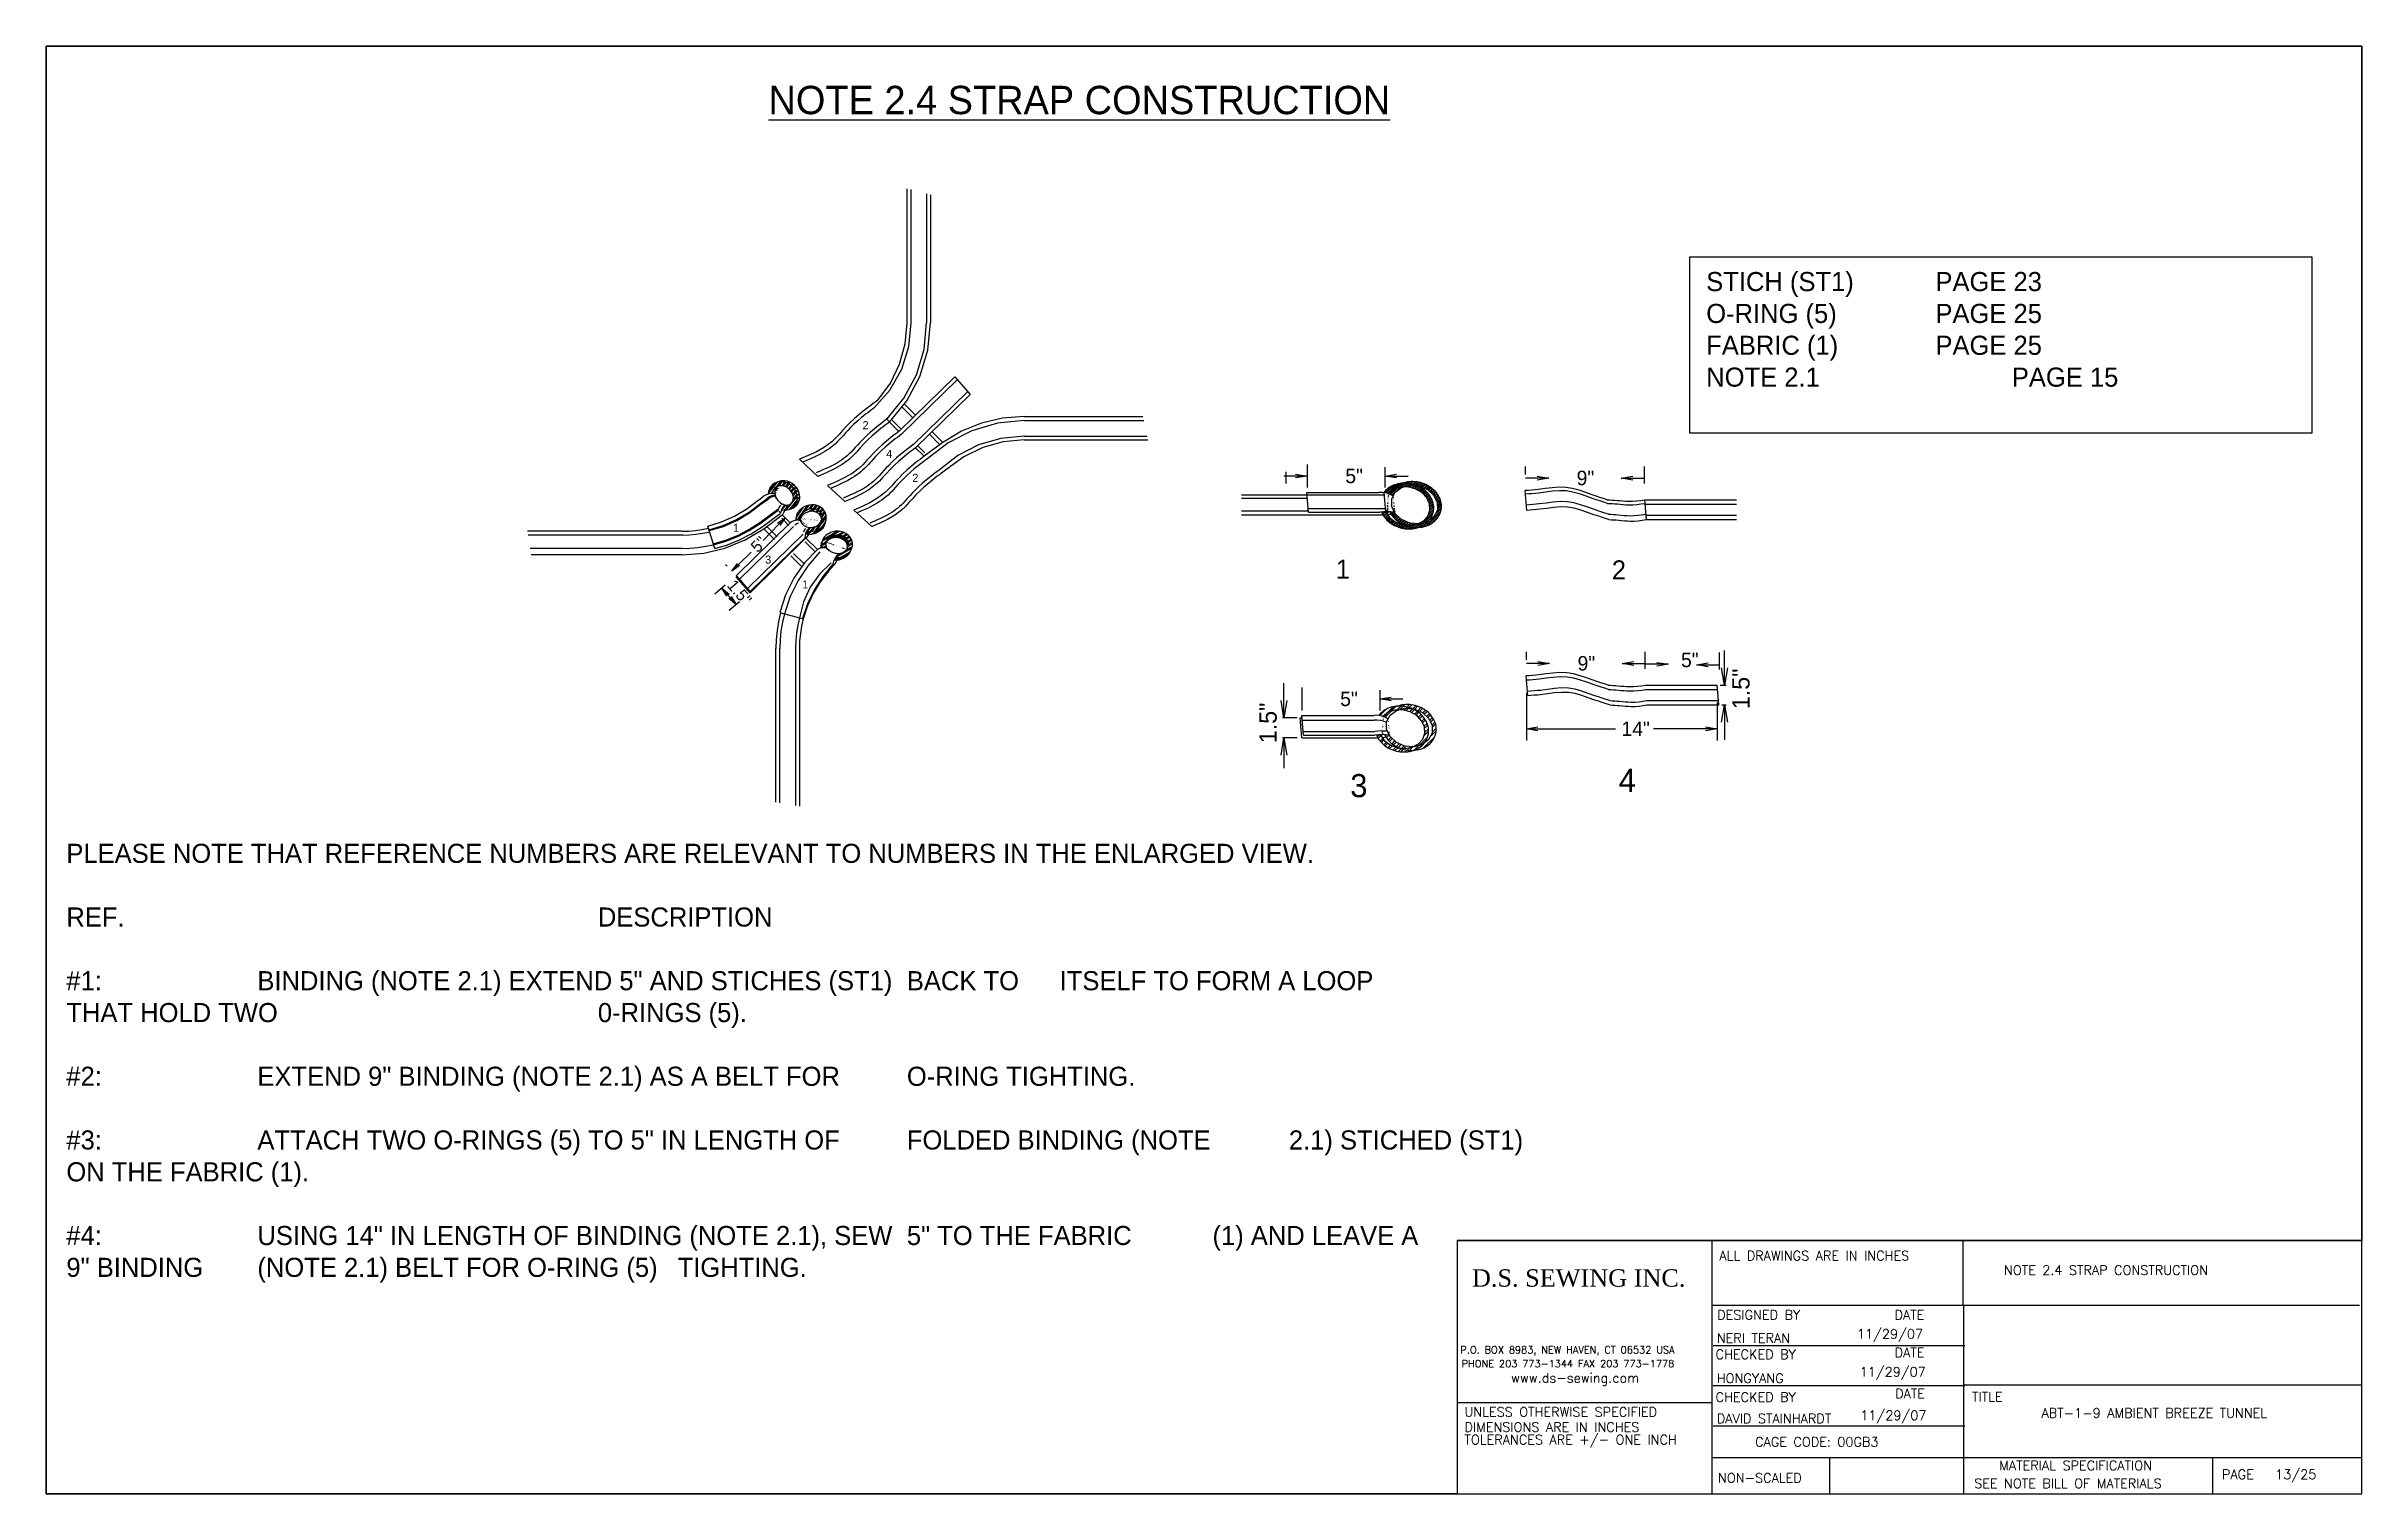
# Paper-space layout 'P13' of a CAD drawing. Header units: inches. Extents: x -62 to 16, y -1703 to 10.
# Drawn here: x 0 to 16, y 0 to 10 of the extents above.
# The model-space entities are those that its viewports show. They can reach past a viewport. Long polylines and large blocks are cut down to what shows.
import ezdxf

# ---------------------------------------------------------------- set-up
doc = ezdxf.new("R2010")
doc.units = ezdxf.units.IN
doc.header["$MEASUREMENT"] = 0
doc.linetypes.add('HIDDEN', pattern=[0.375, 0.25, -0.125])
for name, color, linetype in [('FRAME 025', 7, 'Continuous'), ('Object', 7, 'Continuous'), ('PEN2', 95, 'Continuous'), ('STECH', 7, 'HIDDEN'), ('TEXT', 7, 'Continuous'), ('Title Block', 7, 'Continuous'), ('Viewport', 7, 'Continuous'), ('WEBB', 5, 'Continuous')]:
    doc.layers.add(name, color=color, linetype=linetype)
doc.styles.add('Roman', font='romans')
doc.styles.add('style1', font='txt.shx')
pattern_1 = [(30.00000000000006, (2615.639687310141, 13171.15514276995), (-0.3, 0.5196152422706632), []), (30.00000000000006, (2615.717333023672, 13171.44492051783), (-0.3, 0.5196152422706632), [])]
pattern_2 = [(45, (1540.344304366128, 13740.38473623033), (-0.618718433538229, 0.6187184335382291), []), (45, (1540.344304366128, 13740.82223623033), (-0.618718433538229, 0.6187184335382291), [])]
pattern_3 = [(45, (2479.558143357548, 12277.0683550661), (-0.2651650429449553, 0.2651650429449554), []), (45, (2479.558143357548, 12277.2558550661), (-0.2651650429449553, 0.2651650429449554), [])]

psp = doc.layouts.new('P13')

# ---------------------------------------------------------------- texts
at = {"layer": 'TEXT', "ltscale": 0.015, "insert": (9.851707875049215, 1.550408790991952), "char_height": 0.12, "width": 1.778512612623672, "attachment_point": 1, "style": 'style1'}
psp.add_mtext('{\\fTimes New Roman|b0|i0|c0|p18;D.S. SEWING INC.}', dxfattribs=at)
at = {"layer": 'Title Block', "style": 'Roman'}
for s, height, p in [('ALL DRAWINGS ARE IN INCHES', 0.065, (11.56112401009308, 1.61189744134709)), ('  NOTE 2.4 STRAP CONSTRUCTION', 0.065, (13.43910094851344, 1.512408875989641)), ('DESIGNED BY', 0.065, (11.54630058537073, 1.203368804135129)), ('11/29/07', 0.065, (12.51181034350231, 1.071159107134533)), ('DATE', 0.065, (12.77145207622107, 1.203368804135129)), ('P.O. BOX 8983, NEW HAVEN, CT 06532 USA', 0.0494, (9.771951532444639, 0.9691904186762003)), ('CHECKED BY', 0.065, (11.5354104006918, 0.9301948913111798)), ('NERI TERAN', 0.065, (11.54341792330144, 1.042563453833806)), ('DATE', 0.065, (12.77246561938955, 0.9426420805650776)), ('PHONE 203 773-1344 FAX 203 773-1778', 0.0494, (9.780243121078694, 0.8731788354314679)), ('www.ds-sewing.com', 0.065, (10.12204536371264, 0.7675274227654808)), ('HONGYANG', 0.065, (11.54341792330144, 0.764896666386298)), ('11/29/07', 0.065, (12.53089408584293, 0.8090243020638596)), ('CHECKED BY', 0.065, (11.5354104006918, 0.6346984907226895)), ('DATE', 0.065, (12.77629422555064, 0.6590055805321794)), ('TITLE', 0.065, (13.30744108001323, 0.6367764915834454)), ('UNLESS OTHERWISE SPECIFIED', 0.065, (9.799531406366626, 0.5323200372509672)), ('DIMENSIONS ARE IN INCHES', 0.065, (9.799531406366626, 0.4278919090648597)), ('DAVID STAINHARDT', 0.065, (11.54341792330144, 0.4872298789387902)), ('11/29/07', 0.065, (12.53566131440749, 0.5087619592582783)), ('ABT-1-9 AMBIENT BREEZE TUNNEL', 0.065, (13.78725852912794, 0.5249568002038726)), ('TOLERANCES ARE +/- ONE INCH', 0.065, (9.799531406366626, 0.3408684291609331)), ('CAGE CODE: 00GB3', 0.065, (11.8084586360008, 0.3254014138039018)), ('MATERIAL SPECIFICATION', 0.065, (13.49503363424083, 0.1625081116381095)), ('PAGE', 0.065, (15.0345067899885, 0.1010692096602943)), ('13/25', 0.065, (15.40232479359072, 0.1010692096602944)), ('NON-SCALED', 0.065, (11.55182120034755, 0.07617866597224937)), ('SEE NOTE BILL OF MATERIALS', 0.065, (13.32212571643423, 0.03868965143827044))]:
    psp.add_text(s, height=height, dxfattribs=at).set_placement(p)

msp = doc.modelspace()

# ---------------------------------------------------------------- texts
at = {"layer": 'Object'}
for s, height, p in [('1', 3.3, (3773.60778876402, 12200.98810805794)), ('2', 3.3, (3821.294395857323, 12200.85840878451)), ('4', 3.993736037402414, (3822.488239408467, 12164.16506164375)), ('3', 3.993736037402414, (3776.1019217926, 12163.25547814689))]:
    msp.add_text(s, height=height, dxfattribs=at).set_placement(p)
at = {"layer": 'Object', "char_height": 2.5, "attachment_point": 5}
for s, insert in [('5"', (3776.770391340595, 12218.72923188134)), ('9"', (3816.738949557561, 12218.37341808582)), ('5"', (3834.766677477386, 12186.94506697305)), ('9"', (3816.892493265608, 12186.35712635748)), ('5"', (3775.883635205548, 12180.21710724496)), ('14"', (3825.403553272739, 12175.06867690328))]:
    msp.add_mtext(s, dxfattribs=dict(at, insert=insert))
at = {"layer": 'Object', "ltscale": 0.8, "char_height": 2, "attachment_point": 5}
for s, insert, rotation in [('5"', (3673.895640755723, 12206.92032477471), 44.95833650598934), ('1.5"', (3670.596321742534, 12198.63093740018), 310.7241476412662)]:
    msp.add_mtext(s, dxfattribs=dict(at, insert=insert, rotation=rotation))
at = {"layer": 'PEN2', "char_height": 3.3, "attachment_point": 1}
for s, insert, width in [('\\pt91.8192;{\\C0;          \\H1.485x;\\LNOTE 2.4 STRAP CONSTRUCTION\\H0.6123x;\\l\\P\\P\\Ftxt.shx|c1;\\P\\Ftxt.shx|c0;\\P\\P\\P }', (3663.342115815114, 12286.12715011121), 203.8460720127587), ('\\pt91.8192;{\\C0;PLEASE NOTE THAT REFERENCE NUMBERS ARE RELEVANT TO NUMBERS IN THE ENLARGED VIEW.\\P\\PREF.^IDESCRIPTION\\P\\P\\pt33,91.8192;#1:^IBINDING (NOTE 2.1) EXTEND 5" AND STICHES (ST1) ^IBACK TO ^IITSELF TO FORM A LOOP THAT HOLD TWO ^I0-RINGS (5). \\P\\pt91.8192;\\P\\pt33;#2: ^IEXTEND 9" BINDING (NOTE 2.1) AS A BELT FOR ^IO-RING TIGHTING. \\P\\pt91.8192;\\P\\pt33;#3:^IATTACH TWO O-RINGS (5) TO 5" IN LENGTH OF ^IFOLDED BINDING (NOTE ^I2.1) STICHED (ST1) ON THE FABRIC (1).\\P\\pt91.8192;\\P\\pt33;#4:^IUSING 14" IN LENGTH OF BINDING (NOTE 2.1), SEW ^I5" TO THE FABRIC ^I(1) AND LEAVE A 9" BINDING ^I(NOTE 2.1) BELT FOR O-RING (5) ^ITIGHTING.\\P\\pt91.8192;\\P\\P\\P\\P\\P }', (3554.305333175413, 12155.20917957153), 237.4600910205845)]:
    msp.add_mtext(s, dxfattribs=dict(at, insert=insert, width=width))
at = {"layer": 'TEXT'}
for s, p in [('2', (3691.855805140327, 12226.80809924121)), ('4', (3695.934502359276, 12221.85355846923)), ('2', (3700.452446236857, 12217.71433005975)), ('1', (3669.484554304901, 12209.0984927869)), ('3', (3675.036239192046, 12203.60079019081)), ('1', (3681.417117307799, 12199.31394388075))]:
    msp.add_text(s, height=1.393155787185242, dxfattribs=at).set_placement(p)
msp.add_text('1.5"', height=3, rotation=90, dxfattribs=at).set_placement((3845.091047570822, 12178.46489305415))
at = {"layer": 'TEXT', "insert": (3837.599130322842, 12253.96614511764), "char_height": 3.3, "width": 210.3834796663278, "attachment_point": 1}
msp.add_mtext('STICH (ST1)^I^IPAGE 23\\PO-RING (5)^I^IPAGE 25\\PFABRIC (1)^I^IPAGE 25\\PNOTE 2.1^I^I^IPAGE 15', dxfattribs=at)
at = {"layer": 'TEXT', "ltscale": 0.015, "insert": (3761.919848031248, 12176.08096185657), "char_height": 3, "attachment_point": 5, "rotation": 90}
msp.add_mtext('1.5"', dxfattribs=at)

# ---------------------------------------------------------------- blocks, each defined once
blk = doc.blocks.new('_OPEN')
at = {"color": 0, "linetype": 'ByBlock'}
for p, q in [((-1, 0.1666666666666667), (0, 0)), ((0, 0), (-1, -0.1666666666666667)), ((0, 0), (-1, 0))]:
    blk.add_line(p, q, dxfattribs=at)

# ---------------------------------------------------------------- hatches: boundary and pattern name
at = {"layer": 'Object'}
h = msp.add_hatch(dxfattribs=at)
h.set_pattern_fill('STEEL', color=256, scale=4.800000000000001, angle=6, style=0)
h.set_pattern_definition([(51, (2615.639687310141, 13171.15514276995), (-0.4662875768741825, 0.3775922346299025), []), (51, (2615.608328771161, 13171.45349933856), (-0.4662875768741825, 0.3775922346299025), [])])
edge = h.paths.add_edge_path()
edge.add_spline(control_points=[(3677.860072401469, 12212.90883360231), (3678.181926641168, 12212.83237699075), (3678.514084353772, 12212.81509896325), (3679.264475148269, 12212.93814898348), (3679.671809583724, 12213.1371633768), (3680.284115614901, 12213.75022612093), (3680.482476249397, 12214.15859123335), (3680.614805068491, 12215.01659369533), (3680.553912293368, 12215.46421847648), (3680.23032743753, 12216.28782146305), (3679.968208485105, 12216.66521921616), (3679.192262121887, 12217.38540191914), (3678.620196451895, 12217.6665461751), (3677.556453964216, 12217.79773731803), (3677.070274607158, 12217.72052165568), (3676.468681195562, 12217.39248136351), (3676.295884201751, 12217.25901608953), (3676.149069282008, 12217.10115815115), (3675.947610536559, 12216.88454622723), (3675.796289936796, 12216.62233917773), (3675.63052361866, 12216.10668714349), (3675.597561607166, 12215.86111924437), (3675.602511858295, 12215.61436111895)], knot_values=[2.178746364362933, 2.178746364362933, 2.178746364362933, 2.178746364362933, 2.578909986400729, 2.578909986400729, 3.112594499494854, 3.112594499494854, 3.64627901258898, 3.64627901258898, 4.179963525683106, 4.179963525683106, 4.713648038777231, 4.713648038777231, 5.439034474957414, 5.439034474957414, 6.017624120894173, 6.017624120894173, 6.283185307179586, 6.283185307179586, 6.283185307179586, 6.647587123580169, 6.647587123580169, 6.950201992807984, 6.950201992807984, 6.950201992807984, 6.950201992807984], degree=3, periodic=0)
edge.add_arc((3676.214946337668, 12212.9973290757), 2.687737469863095, 88.69629602716702, 103.17125859061753, ccw=False)
edge.add_ellipse((3678.088018548649, 12215.297848898), major_axis=(-1.444676885509036, 1.343613904841551), ratio=0.8141621690864794, start_angle=130.4339251141714, end_angle=396.30025943968735, ccw=False)
edge.add_arc((3681.87183483943, 12211.1666588584), 4.373718177589829, 147.2745948252473, 156.5263000736794)
h = msp.add_hatch(dxfattribs=at)
h.set_pattern_fill('STEEL', color=256, scale=4.800000000000001, angle=329.9999999999999, style=0)
h.set_pattern_definition([(14.99999999999995, (2615.639687310141, 13171.15514276995), (-0.1552914270615121, 0.579555495773441), []), (14.99999999999995, (2615.789687310141, 13171.41495039108), (-0.1552914270615121, 0.579555495773441), [])])
edge = h.paths.add_edge_path()
edge.add_ellipse((3678.515322501527, 12215.46904188325), major_axis=(-1.476909292616834, 1.308101131483985), ratio=0.8141621690864796, start_angle=344.82106040452425, end_angle=401.88658951353784, ccw=False)
edge.add_ellipse((3678.088018548649, 12215.297848898), major_axis=(-1.444676885509036, 1.343613904841551), ratio=0.8141621690864794, start_angle=330.5176970700759, end_angle=396.3002594396873)
edge.add_arc((3676.214946337774, 12212.9973290757), 2.687737469863096, 79.49993450514489, 88.6962960294183, ccw=False)
edge = h.paths.add_edge_path(flags=17)
edge.add_ellipse((3678.515322501527, 12215.46904188325), major_axis=(-1.476909292616834, 1.308101131483985), ratio=0.8141621690864796, start_angle=480.74377935227767, end_angle=510.29678957089766, ccw=False)
edge.add_arc((3681.87183483943, 12211.1666588584), 4.373718177589829, 143.5221561265998, 147.2745948252473)
edge.add_ellipse((3678.088018548649, 12215.297848898), major_axis=(-1.444676885509036, 1.343613904841551), ratio=0.8141621690864794, start_angle=130.4339251141714, end_angle=167.8649168334608)
edge = h.paths.add_edge_path()
edge.add_spline(control_points=[(3679.530771068929, 12213.10822668179), (3679.878739781867, 12213.21041248381), (3680.200433135309, 12213.39927922899), (3680.748388808604, 12213.97525694134), (3680.936764696595, 12214.38832295444), (3681.048198934768, 12215.24928843092), (3680.9764437264, 12215.69530083527), (3680.632935142305, 12216.51079509709), (3680.361720220559, 12216.88171001388), (3679.5684976224, 12217.58281898831), (3678.98976719541, 12217.84997496582), (3677.957241822265, 12217.95190542047), (3677.508686829107, 12217.87837981084), (3677.121312103427, 12217.67993693995)], knot_values=[2.666962190756418, 2.666962190756418, 2.666962190756418, 2.666962190756418, 3.112594499494854, 3.112594499494854, 3.64627901258898, 3.64627901258898, 4.179963525683106, 4.179963525683106, 4.713648038777231, 4.713648038777231, 5.439034474957414, 5.439034474957414, 5.975945858829169, 5.975945858829169, 5.975945858829169, 5.975945858829169], degree=3, periodic=0)
edge.add_spline(control_points=[(3677.121312103427, 12217.67993693995), (3677.413855525461, 12217.75828858803), (3677.724101090937, 12217.77706143226), (3678.620196451895, 12217.6665461751), (3679.192262121887, 12217.38540191914), (3679.968208485105, 12216.66521921616), (3680.23032743753, 12216.28782146305), (3680.553912293368, 12215.46421847648), (3680.614805068491, 12215.01659369533), (3680.482476249397, 12214.15859123335), (3680.284115614901, 12213.75022612093), (3679.84565272502, 12213.31122136059), (3679.694445183377, 12213.19882893285), (3679.530771068929, 12213.10822668179)], knot_values=[2.881952541900654, 2.881952541900654, 2.881952541900654, 2.881952541900654, 3.255033950636334, 3.255033950636334, 3.980420386816517, 3.980420386816517, 4.514104899910643, 4.514104899910643, 5.047789413004768, 5.047789413004768, 5.581473926098894, 5.581473926098894, 5.812115883693094, 5.812115883693094, 5.812115883693094, 5.812115883693094], degree=3, periodic=0)
h = msp.add_hatch(dxfattribs=at)
h.set_pattern_fill('STEEL', color=256, scale=3, style=0)
h.set_pattern_definition(pattern_3)
edge = h.paths.add_edge_path()
edge.add_spline(control_points=[(3781.515328463718, 12212.51167708973), (3781.645986498255, 12212.19118907002), (3781.821616963255, 12211.8843448753), (3782.282497027243, 12211.26992851263), (3782.580597355204, 12210.9697834782), (3783.252707561115, 12210.44778788413), (3783.626702038496, 12210.22591402603), (3784.422034529105, 12209.87446541693), (3784.84334045085, 12209.74490234797), (3785.702538751909, 12209.58703589117), (3786.140390175227, 12209.55874024511), (3787.000894358829, 12209.60692002378), (3787.423527429439, 12209.68340404838), (3788.221807391106, 12209.93902742611), (3788.597458331022, 12210.11823393248), (3789.270149347312, 12210.57069721883), (3789.567091197678, 12210.84412592075), (3790.051641590687, 12211.4663779578), (3790.238882835944, 12211.81522440626), (3790.385977211427, 12212.26507438811), (3790.409025130341, 12212.34586897598), (3790.428956019156, 12212.42742544027), (3790.48809423917, 12212.66941686241), (3790.519659045682, 12212.91811735728), (3790.528827805188, 12213.55869272785), (3790.465837222368, 12213.95213932423), (3790.214377749903, 12214.70824569026), (3790.026202465284, 12215.07091649286), (3789.546338590923, 12215.73859348157), (3789.254735728062, 12216.04370467411), (3788.593665865206, 12216.57682697145), (3788.22421451176, 12216.8048661852), (3787.435826393467, 12217.16949144087), (3787.016920227876, 12217.30606655496), (3786.160256056808, 12217.47842372278), (3785.722539339448, 12217.51419733819), (3784.860006860541, 12217.48104034227), (3784.435213165374, 12217.41210246711), (3783.630330532736, 12217.17122307453), (3783.250237254529, 12216.99922142012), (3782.566386590734, 12216.56027493399), (3782.262712220627, 12216.293162752), (3781.985222428128, 12215.95391086734), (3781.95843622282, 12215.91990311556), (3781.932315224829, 12215.88545131905)], knot_values=[3.67300975260767, 3.67300975260767, 3.67300975260767, 3.67300975260767, 3.921304663959004, 3.921304663959004, 4.208786537082537, 4.208786537082537, 4.496268410206071, 4.496268410206071, 4.783750283329604, 4.783750283329604, 5.071232156453137, 5.071232156453137, 5.35871402957667, 5.35871402957667, 5.646195902700203, 5.646195902700203, 5.933677775823736, 5.933677775823736, 6.221159648947269, 6.221159648947269, 6.283185307179586, 6.283185307179586, 6.283185307179586, 6.467225620532659, 6.467225620532659, 6.754707493656192, 6.754707493656192, 7.042189366779725, 7.042189366779725, 7.329671239903259, 7.329671239903259, 7.617153113026792, 7.617153113026792, 7.904634986150326, 7.904634986150326, 8.192116859273858, 8.192116859273858, 8.479598732397392, 8.479598732397392, 8.767080605520924, 8.767080605520924, 9.054562478644458, 9.054562478644458, 9.08610504268474, 9.08610504268474, 9.08610504268474, 9.08610504268474], degree=3, periodic=0)
edge.add_arc((3781.469014669128, 12212.20488266688), 3.709613592846787, 71.94771459204549, 82.82548890079818, ccw=False)
edge.add_ellipse((3785.88441340387, 12213.53802745534), major_axis=(3.937409418523154, -0.9622299105790116), ratio=0.8119239645371678, start_angle=222.8658756657469, end_angle=515.6699641337136, ccw=False)
edge.add_ellipse((3785.88441340387, 12213.53802745534), major_axis=(3.937409418523154, -0.9622299105790116), ratio=0.8119239645371678, start_angle=213.5657879557408, end_angle=222.8658756657469, ccw=False)
edge.add_arc((3782.501537568805, 12205.41474570512), 7.165126898857303, 92.63920528785297, 97.91131452789533)
at = {"layer": 'Object', "ltscale": 2}
h = msp.add_hatch(dxfattribs=at)
h.set_pattern_fill('STEEL', color=256, scale=3, style=0)
h.set_pattern_definition(pattern_3)
edge = h.paths.add_edge_path()
edge.add_spline(control_points=[(3782.934585960488, 12212.56677426821), (3783.051562324478, 12212.32223245274), (3783.194867733138, 12212.0870995127), (3783.608483124333, 12211.53569344406), (3783.906583452294, 12211.23554840963), (3784.578693658205, 12210.71355281555), (3784.952688135586, 12210.49167895745), (3785.748020626195, 12210.14023034835), (3786.16932654794, 12210.01066727939), (3787.028524848999, 12209.8528008226), (3787.466376272318, 12209.82450517654), (3788.326880455919, 12209.8726849552), (3788.749513526529, 12209.9491689798), (3789.547793488196, 12210.20479235753), (3789.923444428112, 12210.3839988639), (3790.596135444403, 12210.83646215026), (3790.893077294768, 12211.10989085217), (3791.377627687777, 12211.73214288922), (3791.564868933035, 12212.08098933768), (3791.711963308517, 12212.53083931954), (3791.735011227431, 12212.61163390741), (3791.754942116247, 12212.6931903717), (3791.81408033626, 12212.93518179383), (3791.845645142772, 12213.1838822887), (3791.854813902279, 12213.82445765928), (3791.791823319458, 12214.21790425565), (3791.540363846993, 12214.97401062169), (3791.352188562374, 12215.33668142428), (3790.872324688014, 12216.004358413), (3790.580721825152, 12216.30946960553), (3789.919651962296, 12216.84259190287), (3789.55020060885, 12217.07063111663), (3788.761812490558, 12217.43525637229), (3788.342906324966, 12217.57183148639), (3787.486242153898, 12217.7441886542), (3787.048525436539, 12217.77996226961), (3786.185992957631, 12217.74680527369), (3785.761199262464, 12217.67786739854), (3784.956316629827, 12217.43698800595), (3784.576223351619, 12217.26498635155), (3783.892372687824, 12216.82603986541), (3783.588698317717, 12216.55892768342), (3783.177153854589, 12216.05578400566), (3783.038174471943, 12215.84223024255), (3782.924858961631, 12215.61688360537)], knot_values=[3.727955315211316, 3.727955315211316, 3.727955315211316, 3.727955315211316, 3.921304663959004, 3.921304663959004, 4.208786537082537, 4.208786537082537, 4.496268410206071, 4.496268410206071, 4.783750283329604, 4.783750283329604, 5.071232156453137, 5.071232156453137, 5.35871402957667, 5.35871402957667, 5.646195902700203, 5.646195902700203, 5.933677775823736, 5.933677775823736, 6.221159648947269, 6.221159648947269, 6.283185307179586, 6.283185307179586, 6.283185307179586, 6.467225620532659, 6.467225620532659, 6.754707493656192, 6.754707493656192, 7.042189366779725, 7.042189366779725, 7.329671239903259, 7.329671239903259, 7.617153113026792, 7.617153113026792, 7.904634986150326, 7.904634986150326, 8.192116859273858, 8.192116859273858, 8.479598732397392, 8.479598732397392, 8.767080605520924, 8.767080605520924, 9.054562478644458, 9.054562478644458, 9.240225003139303, 9.240225003139303, 9.240225003139303, 9.240225003139303], degree=3, periodic=0)
edge.add_arc((3781.469014669145, 12212.20488266687), 3.709613592846795, 57.22711579800051, 66.89286018792228, ccw=False)
edge.add_ellipse((3787.21039950096, 12213.80379238676), major_axis=(3.937409418523154, -0.9622299105790116), ratio=0.8119239645371679, start_angle=220.1192884484182, end_angle=529.6636518907746, ccw=False)
edge.add_arc((3782.501537568836, 12205.41474570513), 7.165126898857315, 80.40356553115987, 86.5350264100207)
at = {"layer": 'Object', "ltscale": 8}
h = msp.add_hatch(dxfattribs=at)
h.set_pattern_fill('STEEL', color=256, scale=4.800000000000001, angle=10, style=0)
h.set_pattern_definition([(54.99999999999999, (2615.639687310141, 13171.15514276995), (-0.491491226573395, 0.3441458618106277), []), (54.99999999999999, (2615.587592856841, 13171.45058509585), (-0.491491226573395, 0.3441458618106277), [])])
edge = h.paths.add_edge_path()
edge.add_ellipse((3682.969334968904, 12211.44808200212), major_axis=(1.90379475082814, 0.517643869399485), ratio=0.8141621690864798, start_angle=330.517697070058, end_angle=527.8649168335529, ccw=False)
edge.add_ellipse((3682.969334968904, 12211.44808200212), major_axis=(1.90379475082814, 0.517643869399485), ratio=0.8141621690864798, start_angle=249.1079499378008, end_angle=330.517697070058, ccw=False)
edge.add_arc((3684.251770755167, 12208.00103837637), 2.397765709164295, 130.827082047173, 150.0093629394599)
edge.add_spline(control_points=[(3682.175048852047, 12209.19958188127), (3682.197963097322, 12209.19475865017), (3682.220950366285, 12209.19022798429), (3682.679156147533, 12209.10600401312), (3683.138055561083, 12209.12938643221), (3684.159338775444, 12209.40819905805), (3684.700116254171, 12209.74563192832), (3685.2670395653, 12210.44833988849), (3685.414879451264, 12210.72174087367), (3685.502774017592, 12211.01156009274)], knot_values=[4.151692740075339, 4.151692740075339, 4.151692740075339, 4.151692740075339, 4.179963525683106, 4.179963525683106, 4.713648038777231, 4.713648038777231, 5.439034474957414, 5.439034474957414, 5.812115883691652, 5.812115883691652, 5.812115883691652, 5.812115883691652], degree=3, periodic=0)
edge.add_spline(control_points=[(3685.502774017592, 12211.01156009274), (3685.551189877946, 12211.17120416887), (3685.581416834237, 12211.33582994637), (3685.603173276812, 12211.71758969487), (3685.58104397307, 12211.93480404601), (3685.524481710007, 12212.14282918816), (3685.446867237468, 12212.4282803142), (3685.304060250921, 12212.69521968056), (3684.724801977509, 12213.3779135837), (3684.145548435759, 12213.65801464899), (3682.927787128827, 12213.81117099054), (3682.285786651923, 12213.68971679237), (3681.193274987836, 12213.11110179367), (3680.741374924217, 12212.65109336761), (3680.416208254526, 12211.86809014498), (3680.360471102349, 12211.6241822761), (3680.348044148725, 12211.37869381483)], knot_values=[5.812115883691652, 5.812115883691652, 5.812115883691652, 5.812115883691652, 6.017624120894173, 6.017624120894173, 6.283185307179586, 6.283185307179586, 6.283185307179586, 6.647587123580169, 6.647587123580169, 7.385756513580217, 7.385756513580217, 8.123925903580266, 8.123925903580266, 8.862095293580316, 8.862095293580316, 9.165137849081228, 9.165137849081228, 9.165137849081228, 9.165137849081228], degree=3, periodic=0)
edge.add_spline(control_points=[(3680.348044148725, 12211.37869381483), (3680.343035963431, 12211.27975953549), (3680.345062089644, 12211.18056854111), (3680.354411073709, 12211.08206573824)], knot_values=[9.165137849081228, 9.165137849081228, 9.165137849081228, 9.165137849081228, 9.287266997980666, 9.287266997980666, 9.287266997980666, 9.287266997980666], degree=3, periodic=0)
edge.add_arc((3680.479728440187, 12209.47265777198), 1.614279543384031, 69.21115978316402, 94.4523810780596, ccw=False)
edge.add_ellipse((3682.969334968904, 12211.44808200212), major_axis=(1.90379475082814, 0.517643869399485), ratio=0.8141621690864798, start_angle=527.8649168335529, end_angle=538.1100163271653, ccw=False)
at = {"layer": 'Object'}
h = msp.add_hatch(dxfattribs=at)
h.set_pattern_fill('STEEL', color=256, scale=4.800000000000001, angle=345, style=0)
h.set_pattern_definition(pattern_1)
edge = h.paths.add_edge_path()
edge.add_ellipse((3682.969334968904, 12211.44808200212), major_axis=(1.90379475082814, 0.517643869399485), ratio=0.8141621690864798, start_angle=330.517697070058, end_angle=527.8649168335529)
edge.add_ellipse((3682.889147992835, 12210.99479869643), major_axis=(1.890649877064452, 0.5637665041165666), ratio=0.8141621690864796, start_angle=344.82106040452425, end_angle=510.29678957089766, ccw=False)
edge = h.paths.add_edge_path()
edge.add_spline(control_points=[(3682.601664829011, 12208.68139652246), (3682.918238010498, 12208.67415013645), (3683.238313681977, 12208.71804311333), (3684.128383677576, 12208.98444390119), (3684.660799391007, 12209.33492176287), (3685.292455245222, 12210.15803132157), (3685.466809554411, 12210.57780289282), (3685.502774017594, 12211.01156009275)], knot_values=[4.334068537575593, 4.334068537575593, 4.334068537575593, 4.334068537575593, 4.713648038777231, 4.713648038777231, 5.439034474957414, 5.439034474957414, 5.975945858829169, 5.975945858829169, 5.975945858829169, 5.975945858829169], degree=3, periodic=0)
edge.add_spline(control_points=[(3685.502774017592, 12211.01156009274), (3685.414879451264, 12210.72174087367), (3685.2670395653, 12210.44833988849), (3684.700116254171, 12209.74563192832), (3684.159338775444, 12209.40819905805), (3683.138055561083, 12209.12938643221), (3682.679156147533, 12209.10600401312), (3682.220950366285, 12209.19022798429), (3682.197963097322, 12209.19475865017), (3682.175048852047, 12209.19958188127)], knot_values=[4.151692740075339, 4.151692740075339, 4.151692740075339, 4.151692740075339, 4.524774148809576, 4.524774148809576, 5.250160584989759, 5.250160584989759, 5.783845098083884, 5.783845098083884, 5.812115883691652, 5.812115883691652, 5.812115883691652, 5.812115883691652], degree=3, periodic=0)
edge.add_arc((3684.251770755167, 12208.00103837636), 2.397765709164295, 150.0093629394345, 161.4205260093168)
edge.add_spline(control_points=[(3681.97897032406, 12208.76501389718), (3682.058036310065, 12208.74501463327), (3682.138177807989, 12208.72858104784), (3682.345191825229, 12208.69570956641), (3682.473139674879, 12208.68433847375), (3682.601664829011, 12208.68139652246)], knot_values=[4.081236184869055, 4.081236184869055, 4.081236184869055, 4.081236184869055, 4.179963525683106, 4.179963525683106, 4.334068537575593, 4.334068537575593, 4.334068537575593, 4.334068537575593], degree=3, periodic=0)
h = msp.add_hatch(dxfattribs=at)
h.set_pattern_fill('STEEL', color=256, scale=2.7, angle=8, style=0)
h.set_pattern_definition([(53, (-726.1727226476614, 17363.63562594738), (-0.2695394846409613, 0.2031125703138163), []), (53, (-726.1962081084494, 17363.80273368399), (-0.2695394846409613, 0.2031125703138163), [])])
edge = h.paths.add_edge_path()
edge.add_ellipse((3687.458188170516, 12206.92308828193), major_axis=(1.972496612823601, 0.04058005922938829), ratio=0.8141621690864794, start_angle=330.517697070142, end_angle=527.8649168335569)
edge.add_ellipse((3687.270485683659, 12206.50277472901), major_axis=(1.9709274401109, 0.08851358441277524), ratio=0.8141621690864796, start_angle=344.82106040452425, end_angle=510.29678957089766, ccw=False)
edge = h.paths.add_edge_path()
edge.add_spline(control_points=[(3687.444061320912, 12204.22783243814), (3688.029916414711, 12204.26786970858), (3688.604186611119, 12204.47667213524), (3689.399182057337, 12205.10824357564), (3689.670116128606, 12205.4732125143), (3689.810181240806, 12205.88530536239)], knot_values=[4.740671444479243, 4.740671444479243, 4.740671444479243, 4.740671444479243, 5.439034474957414, 5.439034474957414, 5.975945858829169, 5.975945858829169, 5.975945858829169, 5.975945858829169], degree=3, periodic=0)
edge.add_spline(control_points=[(3689.810181240804, 12205.88530536239), (3689.654636599531, 12205.62544674871), (3689.444916457993, 12205.39605147236), (3688.724524157242, 12204.85177631124), (3688.118066361296, 12204.65553624098), (3687.393399492132, 12204.63988454088), (3687.278365847764, 12204.64384789578), (3687.164030486569, 12204.65419303321)], knot_values=[4.576980675456991, 4.576980675456991, 4.576980675456991, 4.576980675456991, 4.95006208419166, 4.95006208419166, 5.675448520371843, 5.675448520371843, 5.812115883692082, 5.812115883692082, 5.812115883692082, 5.812115883692082], degree=3, periodic=0)
edge.add_arc((3690.204476717498, 12202.7701147405), 3.57687912797891, 148.2146790483659, 155.8290581308954)
edge.add_spline(control_points=[(3686.941190110392, 12204.23470506412), (3687.085475442274, 12204.22089757778), (3687.230983270489, 12204.21728205761), (3687.39870423229, 12204.22498662254), (3687.42139144981, 12204.22628318172), (3687.444061320912, 12204.22783243814)], knot_values=[4.540989051307951, 4.540989051307951, 4.540989051307951, 4.540989051307951, 4.713648038777231, 4.713648038777231, 4.740671444479243, 4.740671444479243, 4.740671444479243, 4.740671444479243], degree=3, periodic=0)
edge = h.paths.add_edge_path()
edge.add_spline(control_points=[(3684.901236570642, 12206.31923151183), (3684.839159655077, 12206.51974041913), (3684.807480607355, 12206.72926838501), (3684.813455481883, 12207.1264497238), (3684.843817271616, 12207.31239041377), (3684.898296035131, 12207.49135981887)], knot_values=[9.165137849082463, 9.165137849082463, 9.165137849082463, 9.165137849082463, 9.423824571767064, 9.423824571767064, 9.654466529359043, 9.654466529359043, 9.654466529359043, 9.654466529359043], degree=3, periodic=0)
edge.add_spline(control_points=[(3684.898296035133, 12207.49135981888), (3684.719538221147, 12207.17581298043), (3684.619973937677, 12206.8163074665), (3684.623881410811, 12206.39468125259), (3684.627268266644, 12206.33489904311), (3684.633379172707, 12206.27541818934)], knot_values=[2.666962190756418, 2.666962190756418, 2.666962190756418, 2.666962190756418, 3.112594499494854, 3.112594499494854, 3.1863705750803, 3.1863705750803, 3.1863705750803, 3.1863705750803], degree=3, periodic=0)
edge.add_arc((3685.129905663303, 12204.08054476051), 2.250335069371991, 95.83221008432162, 102.74695393753859, ccw=False)
h = msp.add_hatch(dxfattribs=at)
h.set_pattern_fill('STEEL', color=256, scale=4.800000000000001, angle=345, style=0)
h.set_pattern_definition(pattern_1)
edge = h.paths.add_edge_path()
edge.add_spline(control_points=[(3687.164030486569, 12204.65419303321), (3687.278365847764, 12204.64384789578), (3687.393399492132, 12204.63988454088), (3688.118066361296, 12204.65553624098), (3688.724524157242, 12204.85177631124), (3689.579691956891, 12205.49787787487), (3689.875075723763, 12205.89168119635), (3690.078776691658, 12206.54592196384), (3690.109976112721, 12206.76202003545), (3690.105541983155, 12206.97755213947), (3690.099457491327, 12207.27330428344), (3690.02563735122, 12207.56690443268), (3689.629199050247, 12208.369679486), (3689.135147934254, 12208.78187454564), (3687.990862595776, 12209.22573322784), (3687.338571187032, 12209.26357041427), (3686.138363943071, 12208.9671254372), (3685.588410208778, 12208.63041738905), (3684.9711560208, 12207.79881935005), (3684.817155737599, 12207.37242518519), (3684.807480607355, 12206.72926838501), (3684.839159655077, 12206.51974041913), (3684.901236570642, 12206.31923151183)], knot_values=[4.576980675456992, 4.576980675456992, 4.576980675456992, 4.576980675456992, 4.713648038777231, 4.713648038777231, 5.439034474957414, 5.439034474957414, 6.017624120894173, 6.017624120894173, 6.283185307179586, 6.283185307179586, 6.283185307179586, 6.647587123580169, 6.647587123580169, 7.385756513580217, 7.385756513580217, 8.123925903580266, 8.123925903580266, 8.862095293580316, 8.862095293580316, 9.39577980667444, 9.39577980667444, 9.654466529359041, 9.654466529359041, 9.654466529359041, 9.654466529359041], degree=3, periodic=0)
edge.add_arc((3685.129905663307, 12204.08054476051), 2.250335069371991, 76.66522021562872, 95.83221008436823, ccw=False)
edge.add_ellipse((3687.458188170516, 12206.92308828193), major_axis=(1.972496612823601, 0.04058005922938829), ratio=0.8141621690864794, start_angle=276.30427769314616, end_angle=562.5321972154212, ccw=False)
edge.add_arc((3690.204476717498, 12202.77011474049), 3.576879127978909, 134.2710363759815, 148.2146790483659)
h = msp.add_hatch(dxfattribs=at)
h.set_pattern_fill('STEEL', color=256, scale=7, style=0)
h.set_pattern_definition(pattern_2)
edge = h.paths.add_edge_path()
edge.add_spline(control_points=[(3780.628572328671, 12173.99955245335), (3780.759230363208, 12173.67906443364), (3780.934860828209, 12173.37222023893), (3781.395740892196, 12172.75780387626), (3781.693841220156, 12172.45765884183), (3782.365951426069, 12171.93566324776), (3782.73994590345, 12171.71378938966), (3783.535278394058, 12171.36234078056), (3783.956584315802, 12171.2327777116), (3784.815782616861, 12171.0749112548), (3785.25363404018, 12171.04661560874), (3786.114138223782, 12171.0947953874), (3786.536771294392, 12171.171279412), (3787.335051256059, 12171.42690278973), (3787.710702195975, 12171.60610929611), (3788.383393212265, 12172.05857258246), (3788.680335062631, 12172.33200128438), (3789.164885455641, 12172.95425332143), (3789.352126700898, 12173.30309976988), (3789.499221076379, 12173.75294975174), (3789.522268995293, 12173.83374433961), (3789.542199884108, 12173.9153008039), (3789.601338104123, 12174.15729222603), (3789.632902910635, 12174.4059927209), (3789.642071670141, 12175.04656809148), (3789.57908108732, 12175.44001468785), (3789.327621614855, 12176.19612105389), (3789.139446330237, 12176.55879185649), (3788.659582455875, 12177.2264688452), (3788.367979593015, 12177.53158003774), (3787.706909730159, 12178.06470233508), (3787.337458376713, 12178.29274154883), (3786.549070258421, 12178.6573668045), (3786.130164092829, 12178.79394191859), (3785.273499921761, 12178.96629908641), (3784.835783204402, 12179.00207270181), (3783.973250725494, 12178.96891570589), (3783.548457030327, 12178.89997783074), (3782.743574397689, 12178.65909843816), (3782.363481119482, 12178.48709678375), (3781.679630455686, 12178.04815029762), (3781.37595608558, 12177.78103811563), (3781.09846629308, 12177.44178623096), (3781.071680087773, 12177.40777847918), (3781.045559089782, 12177.37332668267)], knot_values=[3.67300975260767, 3.67300975260767, 3.67300975260767, 3.67300975260767, 3.921304663959004, 3.921304663959004, 4.208786537082537, 4.208786537082537, 4.496268410206071, 4.496268410206071, 4.783750283329604, 4.783750283329604, 5.071232156453137, 5.071232156453137, 5.35871402957667, 5.35871402957667, 5.646195902700203, 5.646195902700203, 5.933677775823736, 5.933677775823736, 6.221159648947269, 6.221159648947269, 6.283185307179586, 6.283185307179586, 6.283185307179586, 6.467225620532659, 6.467225620532659, 6.754707493656192, 6.754707493656192, 7.042189366779725, 7.042189366779725, 7.329671239903259, 7.329671239903259, 7.617153113026792, 7.617153113026792, 7.904634986150326, 7.904634986150326, 8.192116859273858, 8.192116859273858, 8.479598732397392, 8.479598732397392, 8.767080605520924, 8.767080605520924, 9.054562478644458, 9.054562478644458, 9.08610504268474, 9.08610504268474, 9.08610504268474, 9.08610504268474], degree=3, periodic=0)
edge.add_arc((3780.582258534081, 12173.69275803051), 3.709613592846787, 71.94771459204549, 82.82548890079818, ccw=False)
edge.add_ellipse((3784.997657268823, 12175.02590281896), major_axis=(3.937409418523154, -0.9622299105790116), ratio=0.8119239645371678, start_angle=222.8658756657469, end_angle=515.6699641337136, ccw=False)
edge.add_ellipse((3784.997657268823, 12175.02590281896), major_axis=(3.937409418523154, -0.9622299105790116), ratio=0.8119239645371678, start_angle=213.5657879557408, end_angle=222.8658756657469, ccw=False)
edge.add_arc((3781.614781433758, 12166.90262106875), 7.165126898857303, 92.63920528785297, 97.91131452789533)
at = {"layer": 'Object', "ltscale": 2}
h = msp.add_hatch(dxfattribs=at)
h.set_pattern_fill('STEEL', color=256, scale=7, style=0)
h.set_pattern_definition(pattern_2)
edge = h.paths.add_edge_path()
edge.add_spline(control_points=[(3782.047829825442, 12174.05464963183), (3782.16480618943, 12173.81010781637), (3782.308111598091, 12173.57497487633), (3782.721726989286, 12173.02356880768), (3783.019827317246, 12172.72342377325), (3783.691937523159, 12172.20142817918), (3784.06593200054, 12171.97955432108), (3784.861264491148, 12171.62810571198), (3785.282570412892, 12171.49854264302), (3786.141768713951, 12171.34067618622), (3786.57962013727, 12171.31238054016), (3787.440124320872, 12171.36056031882), (3787.862757391482, 12171.43704434343), (3788.661037353149, 12171.69266772116), (3789.036688293065, 12171.87187422753), (3789.709379309355, 12172.32433751388), (3790.006321159721, 12172.5977662158), (3790.490871552731, 12173.22001825285), (3790.678112797988, 12173.56886470131), (3790.82520717347, 12174.01871468316), (3790.848255092384, 12174.09950927103), (3790.868185981199, 12174.18106573532), (3790.927324201213, 12174.42305715746), (3790.958889007725, 12174.67175765233), (3790.968057767232, 12175.3123330229), (3790.905067184411, 12175.70577961928), (3790.653607711945, 12176.46188598531), (3790.465432427327, 12176.82455678791), (3789.985568552966, 12177.49223377662), (3789.693965690105, 12177.79734496916), (3789.032895827249, 12178.3304672665), (3788.663444473803, 12178.55850648025), (3787.875056355511, 12178.92313173592), (3787.456150189919, 12179.05970685001), (3786.599486018851, 12179.23206401783), (3786.161769301492, 12179.26783763324), (3785.299236822584, 12179.23468063732), (3784.874443127417, 12179.16574276216), (3784.06956049478, 12178.92486336958), (3783.689467216573, 12178.75286171517), (3783.005616552777, 12178.31391522904), (3782.70194218267, 12178.04680304705), (3782.290397719542, 12177.54365936929), (3782.151418336896, 12177.33010560617), (3782.038102826584, 12177.10475896899)], knot_values=[3.727955315211316, 3.727955315211316, 3.727955315211316, 3.727955315211316, 3.921304663959004, 3.921304663959004, 4.208786537082537, 4.208786537082537, 4.496268410206071, 4.496268410206071, 4.783750283329604, 4.783750283329604, 5.071232156453137, 5.071232156453137, 5.35871402957667, 5.35871402957667, 5.646195902700203, 5.646195902700203, 5.933677775823736, 5.933677775823736, 6.221159648947269, 6.221159648947269, 6.283185307179586, 6.283185307179586, 6.283185307179586, 6.467225620532659, 6.467225620532659, 6.754707493656192, 6.754707493656192, 7.042189366779725, 7.042189366779725, 7.329671239903259, 7.329671239903259, 7.617153113026792, 7.617153113026792, 7.904634986150326, 7.904634986150326, 8.192116859273858, 8.192116859273858, 8.479598732397392, 8.479598732397392, 8.767080605520924, 8.767080605520924, 9.054562478644458, 9.054562478644458, 9.240225003139303, 9.240225003139303, 9.240225003139303, 9.240225003139303], degree=3, periodic=0)
edge.add_arc((3780.582258534097, 12173.6927580305), 3.709613592846795, 57.22711579800051, 66.89286018792228, ccw=False)
edge.add_ellipse((3786.323643365913, 12175.29166775039), major_axis=(3.937409418523154, -0.9622299105790116), ratio=0.8119239645371679, start_angle=220.1192884484182, end_angle=529.6636518907746, ccw=False)
edge.add_arc((3781.614781433789, 12166.90262106876), 7.165126898857315, 80.40356553115987, 86.5350264100207)

# ---------------------------------------------------------------- linework, layer by layer
at = {"layer": 'FRAME 025'}
for centre in [(3787.21039950096, 12213.80379238676), (3786.323643365913, 12175.29166775039)]:
    msp.add_ellipse(centre, major_axis=(3.937409418523154, -0.9622299105790116), ratio=0.8119239645371679, dxfattribs=at)
for points, knots in [([(3791.754942116247, 12212.6931903717), (3791.81408033626, 12212.93518179383), (3791.845645142772, 12213.1838822887), (3791.854813902279, 12213.82445765928), (3791.791823319458, 12214.21790425565), (3791.540363846993, 12214.97401062169), (3791.352188562374, 12215.33668142428), (3790.872324688014, 12216.004358413), (3790.580721825152, 12216.30946960553), (3789.919651962296, 12216.84259190287), (3789.55020060885, 12217.07063111663), (3788.761812490558, 12217.43525637229), (3788.342906324966, 12217.57183148639), (3787.486242153898, 12217.7441886542), (3787.048525436539, 12217.77996226961), (3786.185992957631, 12217.74680527369), (3785.761199262464, 12217.67786739854), (3784.956316629827, 12217.43698800595), (3784.576223351619, 12217.26498635155), (3783.892372687824, 12216.82603986541), (3783.588698317717, 12216.55892768342), (3783.177153854589, 12216.05578400566), (3783.038174471943, 12215.84223024255), (3782.924858961631, 12215.61688360537)], [6.283185307179586, 6.283185307179586, 6.283185307179586, 6.283185307179586, 6.467225620532659, 6.467225620532659, 6.754707493656192, 6.754707493656192, 7.042189366779725, 7.042189366779725, 7.329671239903259, 7.329671239903259, 7.617153113026792, 7.617153113026792, 7.904634986150326, 7.904634986150326, 8.192116859273858, 8.192116859273858, 8.479598732397392, 8.479598732397392, 8.767080605520924, 8.767080605520924, 9.054562478644458, 9.054562478644458, 9.240225003139303, 9.240225003139303, 9.240225003139303, 9.240225003139303]), ([(3782.934585960488, 12212.56677426821), (3783.051562324478, 12212.32223245274), (3783.194867733138, 12212.0870995127), (3783.608483124333, 12211.53569344406), (3783.906583452294, 12211.23554840963), (3784.578693658205, 12210.71355281555), (3784.952688135586, 12210.49167895745), (3785.748020626195, 12210.14023034835), (3786.16932654794, 12210.01066727939), (3787.028524848999, 12209.8528008226), (3787.466376272318, 12209.82450517654), (3788.326880455919, 12209.8726849552), (3788.749513526529, 12209.9491689798), (3789.547793488196, 12210.20479235753), (3789.923444428112, 12210.3839988639), (3790.596135444403, 12210.83646215026), (3790.893077294768, 12211.10989085217), (3791.377627687777, 12211.73214288922), (3791.564868933035, 12212.08098933768), (3791.711963308517, 12212.53083931954), (3791.735011227431, 12212.61163390741), (3791.754942116247, 12212.6931903717)], [3.727955315211316, 3.727955315211316, 3.727955315211316, 3.727955315211316, 3.921304663959004, 3.921304663959004, 4.208786537082537, 4.208786537082537, 4.496268410206071, 4.496268410206071, 4.783750283329604, 4.783750283329604, 5.071232156453137, 5.071232156453137, 5.35871402957667, 5.35871402957667, 5.646195902700203, 5.646195902700203, 5.933677775823736, 5.933677775823736, 6.221159648947269, 6.221159648947269, 6.283185307179586, 6.283185307179586, 6.283185307179586, 6.283185307179586]), ([(3790.868185981199, 12174.18106573532), (3790.927324201213, 12174.42305715746), (3790.958889007725, 12174.67175765233), (3790.968057767232, 12175.3123330229), (3790.905067184411, 12175.70577961928), (3790.653607711945, 12176.46188598531), (3790.465432427327, 12176.82455678791), (3789.985568552966, 12177.49223377662), (3789.693965690105, 12177.79734496916), (3789.032895827249, 12178.3304672665), (3788.663444473803, 12178.55850648025), (3787.875056355511, 12178.92313173592), (3787.456150189919, 12179.05970685001), (3786.599486018851, 12179.23206401783), (3786.161769301492, 12179.26783763324), (3785.299236822584, 12179.23468063732), (3784.874443127417, 12179.16574276216), (3784.06956049478, 12178.92486336958), (3783.689467216573, 12178.75286171517), (3783.005616552777, 12178.31391522904), (3782.70194218267, 12178.04680304705), (3782.290397719542, 12177.54365936929), (3782.151418336896, 12177.33010560617), (3782.038102826584, 12177.10475896899)], [6.283185307179586, 6.283185307179586, 6.283185307179586, 6.283185307179586, 6.467225620532659, 6.467225620532659, 6.754707493656192, 6.754707493656192, 7.042189366779725, 7.042189366779725, 7.329671239903259, 7.329671239903259, 7.617153113026792, 7.617153113026792, 7.904634986150326, 7.904634986150326, 8.192116859273858, 8.192116859273858, 8.479598732397392, 8.479598732397392, 8.767080605520924, 8.767080605520924, 9.054562478644458, 9.054562478644458, 9.240225003139303, 9.240225003139303, 9.240225003139303, 9.240225003139303]), ([(3782.047829825442, 12174.05464963183), (3782.16480618943, 12173.81010781637), (3782.308111598091, 12173.57497487633), (3782.721726989286, 12173.02356880768), (3783.019827317246, 12172.72342377325), (3783.691937523159, 12172.20142817918), (3784.06593200054, 12171.97955432108), (3784.861264491148, 12171.62810571198), (3785.282570412892, 12171.49854264302), (3786.141768713951, 12171.34067618622), (3786.57962013727, 12171.31238054016), (3787.440124320872, 12171.36056031882), (3787.862757391482, 12171.43704434343), (3788.661037353149, 12171.69266772116), (3789.036688293065, 12171.87187422753), (3789.709379309355, 12172.32433751388), (3790.006321159721, 12172.5977662158), (3790.490871552731, 12173.22001825285), (3790.678112797988, 12173.56886470131), (3790.82520717347, 12174.01871468316), (3790.848255092384, 12174.09950927103), (3790.868185981199, 12174.18106573532)], [3.727955315211316, 3.727955315211316, 3.727955315211316, 3.727955315211316, 3.921304663959004, 3.921304663959004, 4.208786537082537, 4.208786537082537, 4.496268410206071, 4.496268410206071, 4.783750283329604, 4.783750283329604, 5.071232156453137, 5.071232156453137, 5.35871402957667, 5.35871402957667, 5.646195902700203, 5.646195902700203, 5.933677775823736, 5.933677775823736, 6.221159648947269, 6.221159648947269, 6.283185307179586, 6.283185307179586, 6.283185307179586, 6.283185307179586])]:
    msp.add_open_spline(points, degree=3, knots=knots, dxfattribs=at)
at = {"layer": 'Object', "ltscale": 0.8}
for p, q in [((3696.421774007707, 12228.13351657923), (3695.925692463701, 12228.64274152418)), ((3677.677126908082, 12212.34608041286), (3677.371460688577, 12212.65219149558)), ((3677.369815301819, 12210.38945039402), (3674.68230195353, 12207.61415612511)), ((3670.421466209627, 12203.4511991554), (3672.620356585299, 12205.5936815596)), ((3668.464391327572, 12203.14673345944), (3668.158725108064, 12203.45284454215)), ((3668.131122658146, 12199.86585866278), (3666.346168713033, 12198.32924674612)), ((3668.602612399824, 12198.16054023071), (3668.971782241024, 12197.73170640655)), ((3670.588029670722, 12197.01187463642), (3668.803075725613, 12195.47526271976))]:
    msp.add_line(p, q, dxfattribs=at)
at = {"layer": 'Object'}
for p, q in [((3768.637863586686, 12220.74142448732), (3768.637863586686, 12216.72923188134)), ((3782.086492957678, 12220.23541823458), (3782.086492957678, 12216.72923188134)), ((3806.384493592297, 12219.01726759957), (3806.384493592297, 12220.37341808582)), ((3826.921471089154, 12217.42411241817), (3826.921471089154, 12220.37341808582)), ((3766.637863586686, 12218.72923188134), (3764.637863586686, 12218.72923188134)), ((3784.086492957678, 12218.72923188134), (3786.086492957678, 12218.72923188134)), ((3806.604306183886, 12212.79284544382), (3806.319662999907, 12216.2117764134)), ((3808.384493592297, 12218.37341808582), (3806.384493592297, 12218.37341808582)), ((3824.921471089154, 12218.37341808582), (3826.921471089154, 12218.37341808582)), ((3757.312457601744, 12215.45752029258), (3768.66289367139, 12215.45752029258)), ((3757.312457601744, 12212.03858932299), (3781.746250687938, 12212.03858932299)), ((3768.626941198589, 12215.889355761), (3781.037863852202, 12215.889355761)), ((3768.911584382571, 12212.47042479142), (3768.626941198589, 12215.889355761)), ((3768.911584382571, 12212.47042479142), (3781.253965483549, 12212.47042479142)), ((3826.921471089154, 12214.62304195692), (3827.206114273136, 12211.20411098734)), ((3826.921471089154, 12214.62304195692), (3842.850399850198, 12214.62304195692)), ((3827.206114273136, 12211.20411098734), (3842.850399850198, 12211.20411098734)), ((3806.538037300346, 12187.00097587123), (3806.538037300346, 12188.35712635748)), ((3827.075014797199, 12185.40782068983), (3827.075014797199, 12188.35712635748)), ((3839.920001140905, 12185.32207935005), (3839.920001140905, 12188.27138501771)), ((3806.757849891936, 12180.77655371547), (3806.473206707953, 12184.19548468505)), ((3808.538037300346, 12186.35712635748), (3806.538037300346, 12186.35712635748)), ((3825.075014797199, 12186.35712635748), (3827.075014797199, 12186.35712635748)), ((3829.075014797199, 12186.21165757048), (3827.075014797199, 12186.21165757048)), ((3837.920001140905, 12186.12591623071), (3839.920001140905, 12186.12591623071)), ((3767.751107451637, 12182.22929985094), (3767.751107451637, 12178.21710724496)), ((3781.199736822629, 12181.72329359821), (3781.199736822629, 12178.21710724496)), ((3783.199736822629, 12180.21710724496), (3785.199736822629, 12180.21710724496)), ((3806.538037300346, 12181.19990540997), (3806.538037300346, 12173.06867690328)), ((3827.075014797199, 12182.60675022857), (3839.485937450816, 12182.60675022857)), ((3839.770580634799, 12179.18781925899), (3839.485937450816, 12182.60675022857)), ((3767.435538544385, 12176.9453956562), (3767.776137536341, 12176.9453956562)), ((3767.720181728368, 12173.52646468662), (3767.435538544385, 12176.9453956562)), ((3768.024828247522, 12173.95830015505), (3767.74018506354, 12177.37723112463)), ((3767.74018506354, 12177.37723112463), (3780.151107717153, 12177.37723112463)), ((3827.359657981186, 12179.18781925899), (3839.770580634799, 12179.18781925899)), ((3839.485937450816, 12179.60675022857), (3839.485937450816, 12173.06867690328)), ((3767.720181728368, 12173.52646468662), (3780.859494552889, 12173.52646468662)), ((3768.024828247522, 12173.95830015505), (3780.367209348504, 12173.95830015505)), ((3808.538037300346, 12175.06867690328), (3821.935298643686, 12175.06867690328)), ((3837.485937450816, 12175.06867690328), (3828.476912617916, 12175.06867690328))]:
    msp.add_line(p, q, dxfattribs=at)
for centre, radius, start, end in [((3781.469014669128, 12212.20488266688), 3.709613592846789, 57.22711579772797, 96.67430140377398), ((3782.501537568805, 12205.41474570512), 7.16512689885732, 80.4035655309979, 100.0272907526227), ((3782.490614044589, 12213.68014646005), 1.611812826136767, 269.1612247079352, 293.4820242367396), ((3681.051946883599, 12209.43091038129), 1.193875103286896, 102.9566475107572, 137.8974628680595), ((3682.837178621667, 12208.83597176767), 1.174867356318468, 134.0475651691814, 171.1660600781801), ((3780.582258534079, 12173.69275803051), 3.709613592846789, 57.22711579772797, 96.67430140377398), ((3781.61478143376, 12166.90262106875), 7.16512689885732, 80.4035655309979, 100.0272907526227), ((3781.603857909544, 12175.16802182368), 1.611812826136767, 269.1612247079352, 293.4820242367396)]:
    msp.add_arc(centre, radius, start, end, dxfattribs=at)
for centre, major_axis, ratio, start_param, end_param in [((3678.088018548649, 12215.297848898), (-1.444676885509034, 1.34361390484155), 0.8141621690864795, 2.276501449542038, 6.916744353730269), ((3678.515322501527, 12215.46904188325), (-1.476909292616834, 1.308101131483985), 0.8141621690864796, 6.018262834277198, 7.014244206631878), ((3785.88441340387, 12213.53802745534), (3.937409418523154, -0.9622299105790116), 0.8119239645371679, 3.727426169443727, 9.00013872777437), ((3678.515322501527, 12215.46904188325), (-1.476909292616834, 1.308101131483985), 0.8141621690864796, 8.390561808178532, 8.906359140368826), ((3682.969334968904, 12211.44808200212), (1.903794750828138, 0.5176438693994841), 0.8141621690864795, 4.347753919307827, 9.391791522869479), ((3682.889147992835, 12210.99479869643), (1.890649877064452, 0.563766504116566), 0.8141621690864796, 6.018262834277198, 8.906359140368826), ((3687.458188170516, 12206.92308828193), (1.972496612823601, 0.04058005922938829), 0.8141621690864793, 4.822419383090123, 9.818038989887178), ((3687.270485683659, 12206.50277472901), (1.970927440110888, 0.0885135844127748), 0.8141621690864794, 6.018262834277198, 8.906359140368826), ((3784.997657268823, 12175.02590281896), (3.937409418523154, -0.9622299105790116), 0.8119239645371679, 3.727426169443727, 9.00013872777437)]:
    msp.add_ellipse(centre, major_axis=major_axis, ratio=ratio, start_param=start_param, end_param=end_param, dxfattribs=at)
for points, knots in [([(3677.860072401469, 12212.90883360231), (3678.181926641168, 12212.83237699075), (3678.514084353772, 12212.81509896325), (3679.264475148269, 12212.93814898348), (3679.671809583724, 12213.1371633768), (3680.284115614901, 12213.75022612093), (3680.482476249397, 12214.15859123335), (3680.614805068491, 12215.01659369533), (3680.553912293368, 12215.46421847648), (3680.23032743753, 12216.28782146305), (3679.968208485105, 12216.66521921616), (3679.192262121887, 12217.38540191914), (3678.620196451895, 12217.6665461751), (3677.556453964216, 12217.79773731803), (3677.070274607158, 12217.72052165568), (3676.468681195562, 12217.39248136351), (3676.295884201751, 12217.25901608953), (3676.149069282008, 12217.10115815115), (3675.947610536559, 12216.88454622723), (3675.796289936796, 12216.62233917773), (3675.63052361866, 12216.10668714349), (3675.597561607165, 12215.86111924437), (3675.602511858293, 12215.61436111895)], [2.178746364363137, 2.178746364363137, 2.178746364363137, 2.178746364363137, 2.578909986400729, 2.578909986400729, 3.112594499494854, 3.112594499494854, 3.64627901258898, 3.64627901258898, 4.179963525683106, 4.179963525683106, 4.713648038777231, 4.713648038777231, 5.439034474957414, 5.439034474957414, 6.017624120894173, 6.017624120894173, 6.283185307179586, 6.283185307179586, 6.283185307179586, 6.647587123580169, 6.647587123580169, 6.950201992807949, 6.950201992807949, 6.950201992807949, 6.950201992807949]), ([(3679.530771068929, 12213.10822668179), (3679.878739781867, 12213.21041248381), (3680.200433135309, 12213.39927922899), (3680.748388808604, 12213.97525694134), (3680.936764696595, 12214.38832295444), (3681.048198934768, 12215.24928843092), (3680.9764437264, 12215.69530083527), (3680.632935142305, 12216.51079509709), (3680.361720220559, 12216.88171001388), (3679.5684976224, 12217.58281898831), (3678.98976719541, 12217.84997496582), (3677.957241822265, 12217.95190542047), (3677.508686829107, 12217.87837981084), (3677.121312103427, 12217.67993693995)], [2.666962190756418, 2.666962190756418, 2.666962190756418, 2.666962190756418, 3.112594499494854, 3.112594499494854, 3.64627901258898, 3.64627901258898, 4.179963525683106, 4.179963525683106, 4.713648038777231, 4.713648038777231, 5.439034474957414, 5.439034474957414, 5.975945858829169, 5.975945858829169, 5.975945858829169, 5.975945858829169]), ([(3790.428956019156, 12212.42742544027), (3790.48809423917, 12212.66941686241), (3790.519659045682, 12212.91811735728), (3790.528827805188, 12213.55869272785), (3790.465837222368, 12213.95213932423), (3790.214377749903, 12214.70824569026), (3790.026202465284, 12215.07091649286), (3789.546338590923, 12215.73859348157), (3789.254735728062, 12216.04370467411), (3788.593665865206, 12216.57682697145), (3788.22421451176, 12216.8048661852), (3787.435826393467, 12217.16949144087), (3787.016920227876, 12217.30606655496), (3786.160256056808, 12217.47842372278), (3785.722539339448, 12217.51419733819), (3784.860006860541, 12217.48104034227), (3784.435213165374, 12217.41210246711), (3783.630330532736, 12217.17122307453), (3783.250237254529, 12216.99922142012), (3782.566386590734, 12216.56027493399), (3782.262712220627, 12216.293162752), (3781.985222428128, 12215.95391086734), (3781.95843622282, 12215.91990311556), (3781.932315224829, 12215.88545131905)], [6.283185307179586, 6.283185307179586, 6.283185307179586, 6.283185307179586, 6.467225620532659, 6.467225620532659, 6.754707493656192, 6.754707493656192, 7.042189366779725, 7.042189366779725, 7.329671239903259, 7.329671239903259, 7.617153113026792, 7.617153113026792, 7.904634986150326, 7.904634986150326, 8.192116859273858, 8.192116859273858, 8.479598732397392, 8.479598732397392, 8.767080605520924, 8.767080605520924, 9.054562478644458, 9.054562478644458, 9.08610504268474, 9.08610504268474, 9.08610504268474, 9.08610504268474]), ([(3682.175048852047, 12209.19958188127), (3682.197963097322, 12209.19475865017), (3682.220950366285, 12209.19022798429), (3682.679156147533, 12209.10600401312), (3683.138055561083, 12209.12938643221), (3684.159338775444, 12209.40819905805), (3684.700116254171, 12209.74563192832), (3685.37310312541, 12210.57980689031), (3685.564185989184, 12211.03348074333), (3685.603173276812, 12211.71758969487), (3685.58104397307, 12211.93480404601), (3685.524481710007, 12212.14282918816), (3685.446867237468, 12212.4282803142), (3685.304060250921, 12212.69521968056), (3684.724801977509, 12213.3779135837), (3684.145548435759, 12213.65801464899), (3682.927787128827, 12213.81117099054), (3682.285786651923, 12213.68971679237), (3681.193274987836, 12213.11110179367), (3680.741374924217, 12212.65109336761), (3680.378067769496, 12211.77624763628), (3680.321864187677, 12211.42498636744), (3680.354411073709, 12211.08206573824)], [4.151692740075339, 4.151692740075339, 4.151692740075339, 4.151692740075339, 4.179963525683106, 4.179963525683106, 4.713648038777231, 4.713648038777231, 5.439034474957414, 5.439034474957414, 6.017624120894173, 6.017624120894173, 6.283185307179586, 6.283185307179586, 6.283185307179586, 6.647587123580169, 6.647587123580169, 7.385756513580217, 7.385756513580217, 8.123925903580266, 8.123925903580266, 8.862095293580316, 8.862095293580316, 9.287266997980666, 9.287266997980666, 9.287266997980666, 9.287266997980666]), ([(3781.515328463718, 12212.51167708973), (3781.645986498255, 12212.19118907002), (3781.821616963255, 12211.8843448753), (3782.282497027243, 12211.26992851263), (3782.580597355204, 12210.9697834782), (3783.252707561115, 12210.44778788413), (3783.626702038496, 12210.22591402603), (3784.422034529105, 12209.87446541693), (3784.84334045085, 12209.74490234797), (3785.702538751909, 12209.58703589117), (3786.140390175227, 12209.55874024511), (3787.000894358829, 12209.60692002378), (3787.423527429439, 12209.68340404838), (3788.221807391106, 12209.93902742611), (3788.597458331022, 12210.11823393248), (3789.270149347312, 12210.57069721883), (3789.567091197678, 12210.84412592075), (3790.051641590687, 12211.4663779578), (3790.238882835944, 12211.81522440626), (3790.385977211427, 12212.26507438811), (3790.409025130341, 12212.34586897598), (3790.428956019156, 12212.42742544027)], [3.67300975260767, 3.67300975260767, 3.67300975260767, 3.67300975260767, 3.921304663959004, 3.921304663959004, 4.208786537082537, 4.208786537082537, 4.496268410206071, 4.496268410206071, 4.783750283329604, 4.783750283329604, 5.071232156453137, 5.071232156453137, 5.35871402957667, 5.35871402957667, 5.646195902700203, 5.646195902700203, 5.933677775823736, 5.933677775823736, 6.221159648947269, 6.221159648947269, 6.283185307179586, 6.283185307179586, 6.283185307179586, 6.283185307179586]), ([(3681.97897032406, 12208.76501389718), (3682.058036310065, 12208.74501463327), (3682.138177807989, 12208.72858104784), (3682.655983844383, 12208.64635931361), (3683.114179314918, 12208.68088930145), (3684.128383677576, 12208.98444390119), (3684.660799391007, 12209.33492176287), (3685.292455245222, 12210.15803132157), (3685.466809554411, 12210.57780289282), (3685.502774017594, 12211.01156009275)], [4.081236184869055, 4.081236184869055, 4.081236184869055, 4.081236184869055, 4.179963525683106, 4.179963525683106, 4.713648038777231, 4.713648038777231, 5.439034474957414, 5.439034474957414, 5.975945858829169, 5.975945858829169, 5.975945858829169, 5.975945858829169]), ([(3687.164030486569, 12204.65419303321), (3687.278365847764, 12204.64384789578), (3687.393399492132, 12204.63988454088), (3688.118066361296, 12204.65553624098), (3688.724524157242, 12204.85177631124), (3689.579691956891, 12205.49787787487), (3689.875075723763, 12205.89168119635), (3690.078776691658, 12206.54592196384), (3690.109976112721, 12206.76202003545), (3690.105541983155, 12206.97755213947), (3690.099457491327, 12207.27330428344), (3690.02563735122, 12207.56690443268), (3689.629199050247, 12208.369679486), (3689.135147934254, 12208.78187454564), (3687.990862595776, 12209.22573322784), (3687.338571187032, 12209.26357041427), (3686.138363943071, 12208.9671254372), (3685.588410208778, 12208.63041738905), (3684.9711560208, 12207.79881935005), (3684.817155737599, 12207.37242518519), (3684.807480607355, 12206.72926838501), (3684.839159655077, 12206.51974041913), (3684.901236570642, 12206.31923151183)], [4.576980675456992, 4.576980675456992, 4.576980675456992, 4.576980675456992, 4.713648038777231, 4.713648038777231, 5.439034474957414, 5.439034474957414, 6.017624120894173, 6.017624120894173, 6.283185307179586, 6.283185307179586, 6.283185307179586, 6.647587123580169, 6.647587123580169, 7.385756513580217, 7.385756513580217, 8.123925903580266, 8.123925903580266, 8.862095293580316, 8.862095293580316, 9.39577980667444, 9.39577980667444, 9.654466529359041, 9.654466529359041, 9.654466529359041, 9.654466529359041]), ([(3684.898296035133, 12207.49135981888), (3684.719538221147, 12207.17581298043), (3684.619973937677, 12206.8163074665), (3684.623881410811, 12206.39468125259), (3684.627268266644, 12206.33489904311), (3684.633379172707, 12206.27541818934)], [2.666962190756418, 2.666962190756418, 2.666962190756418, 2.666962190756418, 3.112594499494854, 3.112594499494854, 3.1863705750803, 3.1863705750803, 3.1863705750803, 3.1863705750803]), ([(3686.941190110392, 12204.23470506412), (3687.085475442274, 12204.22089757778), (3687.230983270489, 12204.21728205761), (3687.985286340492, 12204.2519323298), (3688.586794941522, 12204.46285560098), (3689.399182057337, 12205.10824357564), (3689.670116128606, 12205.4732125143), (3689.810181240806, 12205.88530536239)], [4.540989051307951, 4.540989051307951, 4.540989051307951, 4.540989051307951, 4.713648038777231, 4.713648038777231, 5.439034474957414, 5.439034474957414, 5.975945858829169, 5.975945858829169, 5.975945858829169, 5.975945858829169]), ([(3789.542199884108, 12173.9153008039), (3789.601338104123, 12174.15729222603), (3789.632902910635, 12174.4059927209), (3789.642071670141, 12175.04656809148), (3789.57908108732, 12175.44001468785), (3789.327621614855, 12176.19612105389), (3789.139446330237, 12176.55879185649), (3788.659582455875, 12177.2264688452), (3788.367979593015, 12177.53158003774), (3787.706909730159, 12178.06470233508), (3787.337458376713, 12178.29274154883), (3786.549070258421, 12178.6573668045), (3786.130164092829, 12178.79394191859), (3785.273499921761, 12178.96629908641), (3784.835783204402, 12179.00207270181), (3783.973250725494, 12178.96891570589), (3783.548457030327, 12178.89997783074), (3782.743574397689, 12178.65909843816), (3782.363481119482, 12178.48709678375), (3781.679630455686, 12178.04815029762), (3781.37595608558, 12177.78103811563), (3781.09846629308, 12177.44178623096), (3781.071680087773, 12177.40777847918), (3781.045559089782, 12177.37332668267)], [6.283185307179586, 6.283185307179586, 6.283185307179586, 6.283185307179586, 6.467225620532659, 6.467225620532659, 6.754707493656192, 6.754707493656192, 7.042189366779725, 7.042189366779725, 7.329671239903259, 7.329671239903259, 7.617153113026792, 7.617153113026792, 7.904634986150326, 7.904634986150326, 8.192116859273858, 8.192116859273858, 8.479598732397392, 8.479598732397392, 8.767080605520924, 8.767080605520924, 9.054562478644458, 9.054562478644458, 9.08610504268474, 9.08610504268474, 9.08610504268474, 9.08610504268474]), ([(3780.628572328671, 12173.99955245335), (3780.759230363208, 12173.67906443364), (3780.934860828209, 12173.37222023893), (3781.395740892196, 12172.75780387626), (3781.693841220156, 12172.45765884183), (3782.365951426069, 12171.93566324776), (3782.73994590345, 12171.71378938966), (3783.535278394058, 12171.36234078056), (3783.956584315802, 12171.2327777116), (3784.815782616861, 12171.0749112548), (3785.25363404018, 12171.04661560874), (3786.114138223782, 12171.0947953874), (3786.536771294392, 12171.171279412), (3787.335051256059, 12171.42690278973), (3787.710702195975, 12171.60610929611), (3788.383393212265, 12172.05857258246), (3788.680335062631, 12172.33200128438), (3789.164885455641, 12172.95425332143), (3789.352126700898, 12173.30309976988), (3789.499221076379, 12173.75294975174), (3789.522268995293, 12173.83374433961), (3789.542199884108, 12173.9153008039)], [3.67300975260767, 3.67300975260767, 3.67300975260767, 3.67300975260767, 3.921304663959004, 3.921304663959004, 4.208786537082537, 4.208786537082537, 4.496268410206071, 4.496268410206071, 4.783750283329604, 4.783750283329604, 5.071232156453137, 5.071232156453137, 5.35871402957667, 5.35871402957667, 5.646195902700203, 5.646195902700203, 5.933677775823736, 5.933677775823736, 6.221159648947269, 6.221159648947269, 6.283185307179586, 6.283185307179586, 6.283185307179586, 6.283185307179586])]:
    msp.add_open_spline(points, degree=3, knots=knots, dxfattribs=at)
for points in [[(3820.510380713596, 12214.62304195692), (3817.91224407724, 12215.47044441913), (3813.367952085167, 12216.76777574746), (3808.545436869617, 12216.39711042707), (3806.319662999906, 12216.2117764134)], [(3820.795023897577, 12211.20411098734), (3818.196887261221, 12212.05151344955), (3813.652595269148, 12213.34884477788), (3808.830080053599, 12212.97817945749), (3806.604306183888, 12212.79284544382)], [(3820.510380713596, 12214.62304195692), (3822.203446603346, 12214.52152378249), (3824.182179760392, 12214.36335265493), (3826.921471089154, 12214.62304195692)], [(3820.795023897577, 12211.20411098734), (3822.488089787326, 12211.10259281291), (3824.466822944374, 12210.94442168534), (3827.206114273136, 12211.20411098734)], [(3820.663924421642, 12182.60675022857), (3818.065787785286, 12183.45415269079), (3813.521495793215, 12184.75148401911), (3808.698980577665, 12184.38081869872), (3806.473206707953, 12184.19548468505)], [(3820.948567605625, 12179.18781925899), (3818.350430969269, 12180.03522172121), (3813.806138977196, 12181.33255304953), (3808.983623761647, 12180.96188772914), (3806.757849891936, 12180.77655371547)], [(3820.663924421642, 12182.60675022857), (3822.356990311393, 12182.50523205414), (3824.335723468439, 12182.34706092658), (3827.075014797201, 12182.60675022857)], [(3820.948567605625, 12179.18781925899), (3822.641633495374, 12179.08630108456), (3824.620366652422, 12178.928129957), (3827.359657981184, 12179.18781925899)]]:
    msp.add_spline(points, degree=3, dxfattribs=at)
msp.add_open_spline([(3680.348044148725, 12211.37869381484), (3680.320434817133, 12211.27913206597), (3680.299926303916, 12211.17766749024), (3680.286816843529, 12211.07536908724)], degree=3, dxfattribs=at)
at = {"layer": 'STECH', "ltscale": 0.015}
for p, q in [((3700.221290610716, 12245.21462906006), (3700.221290610716, 12268.20243616878)), ((3702.92129061072, 12267.4929621963), (3702.92129061072, 12245.21462906006)), ((3698.589699752727, 12225.93966614175), (3708.269781074643, 12235.38276916655)), ((3700.580595521013, 12224.11576649414), (3709.952409728459, 12233.28218252967)), ((3696.883433428506, 12228.4461345687), (3698.529456936267, 12226.80011106094)), ((3698.719970249789, 12230.6128939139), (3700.553282695138, 12228.77958146855)), ((3719.79629061072, 12228.33962906006), (3740.434423511171, 12228.33962906006)), ((3703.401858512378, 12225.93100565131), (3705.113982088478, 12224.21888207521)), ((3719.796290610717, 12225.63962906006), (3741.022451593908, 12225.63962906006)), ((3701.378032753506, 12223.9515352437), (3702.597317490723, 12222.73225050648)), ((3674.081738062574, 12210.67437402621), (3677.233045866556, 12213.01883291054)), ((3674.125526263702, 12210.49919603815), (3677.276834067685, 12212.84365492248)), ((3674.266190327522, 12214.0505115765), (3675.389837655704, 12214.82389114117)), ((3674.357838498465, 12213.91665352263), (3675.481485826647, 12214.69003308729)), ((3757.312457601744, 12214.88219448429), (3768.66289367139, 12214.88219448429)), ((3757.312457601744, 12212.69705002247), (3768.859699105007, 12212.69705002247)), ((3768.66289367139, 12215.45752029258), (3781.96322238088, 12215.45752029258)), ((3768.859699105007, 12213.11897579501), (3782.132122870098, 12213.11897579501)), ((3826.921471089154, 12213.87304195692), (3842.850399850198, 12213.87304195692)), ((3660.788285641385, 12208.53695871442), (3634.070987958334, 12208.53695871442)), ((3679.907285957608, 12210.03770249578), (3670.535471750161, 12200.87128646025)), ((3681.584529451076, 12208.70558509159), (3672.043014349802, 12199.37318742647)), ((3677.086022966243, 12208.22246333862), (3675.373899390142, 12209.93458691471)), ((3679.109848725111, 12210.20193374622), (3677.890563987894, 12211.42121848344)), ((3827.206114273136, 12211.95411098734), (3842.850399850198, 12211.95411098734)), ((3660.60951976139, 12206.22926049599), (3634.41914749175, 12206.22926049599)), ((3681.767911228832, 12203.54057507603), (3679.934598783482, 12205.37388752138)), ((3683.604448050115, 12205.70733442122), (3681.958424542354, 12207.35335792898)), ((3677.5665908679, 12162.26018735648), (3677.5665908679, 12188.93883992986)), ((3680.266590867901, 12188.93883992986), (3680.266590867901, 12161.81093634272)), ((3827.075014797199, 12181.85675022857), (3839.485937450816, 12181.85675022857)), ((3767.808025782113, 12176.56237678492), (3780.21894843573, 12176.56237678492)), ((3827.359657981186, 12179.93781925899), (3839.770580634799, 12179.93781925899)), ((3767.972686686298, 12174.58458741047), (3780.31506778728, 12174.58458741047))]:
    msp.add_line(p, q, dxfattribs=at)
for centre, radius, start, end in [((3680.680977309879, 12244.93859925358), 19.54226282570515, 312.268935825044, 0.8093161474020861), ((3679.296290610717, 12245.21462906006), 23.625, 315.2474279966616, 0), ((3720.134195093015, 12202.99771193279), 25.3441698053907, 90.76392616106938, 132.7938570595478), ((3719.959189453872, 12203.88326750191), 21.75697139498453, 90.4289890920736, 133.1004017711498), ((3660.691590867904, 12229.43883992986), 20.52, 283.0414892078526, 311.4166783014995), ((3660.757273169591, 12229.30746696887), 20.52, 282.9746777927539, 311.4166783014995), ((3676.852834412304, 12213.28675094492), 2.122064912467401, 94.28994953177333, 133.5843174126496), ((3676.88314958851, 12213.30444514982), 1.970917358438393, 93.58882889095288, 135.3304569431412), ((3678.263259483072, 12212.81001792227), 0.9869987578014761, 121.7409694402608, 178.046976861278), ((3660.788285641385, 12228.38195871442), 19.845, 270, 283.1603653575968), ((3660.647802666776, 12229.61401791793), 23.22, 283.5025239485332, 305.4059317731339), ((3660.691590867904, 12229.43883992986), 23.22, 283.5272829194586, 305.4059317731339), ((3660.609519761394, 12230.52926049599), 24.3, 270, 283.1140326064784), ((3701.191590867904, 12188.93883992986), 23.625, 135, 165.2885949180511), ((3696.226284824064, 12191.79440304158), 15.47028885047566, 129.3368251151109, 170.856489073953), ((3701.191590867904, 12188.93883992986), 23.625, 165.2885949180511, 180), ((3701.191590867904, 12188.93883992986), 20.925, 165.2885949180511, 180), ((3780.650099252656, 12172.8779036908), 3.709613592846789, 62.44023214731614, 96.67430140377398), ((3781.61478143376, 12167.52890832417), 7.16512689885732, 83.06503391251215, 100.0272907526227)]:
    msp.add_arc(centre, radius, start, end, dxfattribs=at)
for points, knots in [([(3693.825326209837, 12230.47740537669), (3693.337646525688, 12230.1165716501), (3692.854858338836, 12229.75925958409), (3691.449812772042, 12228.66076153475), (3690.557188198536, 12227.88298029993), (3689.191489807376, 12226.48353701945), (3688.677264272943, 12225.8816612171), (3687.713567001054, 12224.84340902965), (3687.281165991059, 12224.40665154324), (3686.333869408711, 12223.61609780666), (3685.83148935739, 12223.26663680592), (3684.271264829335, 12222.31703012001), (3683.160693039394, 12221.8145418881), (3681.868317487751, 12221.26380601254), (3681.684378631044, 12221.18626092178), (3681.500805500888, 12221.10915143335)], [0, 0, 0, 0, 0.6739157089313234, 0.6739157089313234, 2.02174712679397, 2.02174712679397, 2.905854820387182, 2.905854820387182, 3.555812523448747, 3.555812523448747, 4.205770226510312, 4.205770226510312, 5.505685632633442, 5.505685632633442, 5.721459658695998, 5.721459658695998, 5.721459658695998, 5.721459658695998]), ([(3696.073673468038, 12228.58152804254), (3695.592655648326, 12228.21623191396), (3695.101364288852, 12227.85282245498), (3693.643646064476, 12226.71345868162), (3692.728852894419, 12225.87505812986), (3691.244058512944, 12224.40171608329), (3690.700817833707, 12223.76452230198), (3689.754589164808, 12222.74857757046), (3689.351702619664, 12222.34799129271), (3688.482703621698, 12221.63933692533), (3688.012970357184, 12221.3205598251), (3686.520845871273, 12220.43811230493), (3685.415280272808, 12219.94963886914), (3684.136789483264, 12219.41012211432), (3683.996729520577, 12219.35132504635), (3683.856322301004, 12219.29244233922)], [0, 0, 0, 0, 0.6722058783417457, 0.6722058783417457, 2.016617635025237, 2.016617635025237, 2.922756900147201, 2.922756900147201, 3.598581789936319, 3.598581789936319, 4.274406679725437, 4.274406679725437, 5.626056459303673, 5.626056459303673, 5.791691116826096, 5.791691116826096, 5.791691116826096, 5.791691116826096]), ([(3698.589699752727, 12225.93966614175), (3698.102023068994, 12225.57883463517), (3697.6192377798, 12225.22152471487), (3696.21420045213, 12224.12303384367), (3695.321580750857, 12223.34525801922), (3693.955884623087, 12221.94582123913), (3693.441658744086, 12221.34394585796), (3692.477961535127, 12220.30569143325), (3692.045561121156, 12219.86893242895), (3691.098264191656, 12219.07837419209), (3690.595883658578, 12218.72891133066), (3689.035657067336, 12217.77930001273), (3687.925083092783, 12217.27680994693), (3686.65649318605, 12216.7362098453), (3686.496331771035, 12216.6685945901), (3686.336416078373, 12216.60135078276)], [0, 0, 0, 0, 0.673911562709862, 0.673911562709862, 2.021734688129586, 2.021734688129586, 2.905843591644254, 2.905843591644254, 3.555802728580507, 3.555802728580507, 4.205761865516761, 4.205761865516761, 5.505680139389269, 5.505680139389269, 5.693555633679713, 5.693555633679713, 5.693555633679713, 5.693555633679713]), ([(3700.612388350522, 12224.14703631752), (3700.125939740043, 12223.78711346116), (3699.634641921675, 12223.42369922321), (3698.176905655699, 12222.28431975871), (3697.240123233472, 12221.46968127436), (3695.777298928349, 12219.97254741403), (3695.234059949862, 12219.33535336688), (3694.287825912234, 12218.31940868332), (3693.884934740274, 12217.91882347477), (3693.015919972953, 12217.21016927154), (3692.546178441504, 12216.89139238456), (3691.054029084926, 12216.00894505011), (3689.948446882352, 12215.52047117599), (3688.719732085094, 12215.00196142179), (3688.629751294964, 12214.96411725657), (3688.539605295373, 12214.92626503746)], [0, 0, 0, 0, 0.6722145105594627, 0.6722145105594627, 2.016643531678388, 2.016643531678388, 2.922784434269179, 2.922784434269179, 3.598616061957435, 3.598616061957435, 4.274447689645692, 4.274447689645692, 5.626110945022204, 5.626110945022204, 5.732655695458323, 5.732655695458323, 5.732655695458323, 5.732655695458323]), ([(3702.91631314129, 12221.59533232415), (3702.428646142231, 12221.23450798325), (3701.945870206036, 12220.87720498883), (3700.540859472461, 12219.77873728706), (3699.648255497725, 12219.00097892595), (3698.28256667449, 12217.60156312621), (3697.768339681723, 12216.99968910304), (3696.804642672825, 12215.96142745463), (3696.372244181006, 12215.52466355004), (3695.424946127678, 12214.73409078602), (3694.922564037844, 12214.38462191821), (3693.36233078178, 12213.43499564806), (3692.251749752148, 12212.93249966245), (3691.059809206265, 12212.42456221786), (3690.976280728402, 12212.38914033369), (3690.892791444205, 12212.35385576452)], [0, 0, 0, 0, 0.6738981796326569, 0.6738981796326569, 2.021694538897971, 2.021694538897971, 2.905807349927189, 2.905807349927189, 3.55577111694889, 3.55577111694889, 4.205734883970591, 4.205734883970591, 5.505662418013992, 5.505662418013992, 5.603634738553938, 5.603634738553938, 5.603634738553938, 5.603634738553938]), ([(3705.093110108208, 12219.76928302407), (3704.606655323814, 12219.40935559964), (3704.115351121834, 12219.0459366384), (3702.657597024536, 12217.9065416656), (3701.720803771223, 12217.09189128526), (3700.257971344354, 12215.59473992045), (3699.714734046198, 12214.95754561017), (3698.768494699778, 12213.94160097187), (3698.365598952685, 12213.54101681874), (3697.496568594872, 12212.83236277537), (3697.026818890099, 12212.51358609821), (3695.534644944075, 12211.63113894477), (3694.429046324603, 12211.14266463613), (3693.249524897505, 12210.64491585649), (3693.20891373538, 12210.62780421538), (3693.168264489825, 12210.61069642514)], [0, 0, 0, 0, 0.6722230421746389, 0.6722230421746389, 2.016669126523917, 2.016669126523917, 2.922811648472003, 2.922811648472003, 3.598649938643494, 3.598649938643494, 4.274488228814984, 4.274488228814984, 5.626164809157964, 5.626164809157964, 5.674311555272684, 5.674311555272684, 5.674311555272684, 5.674311555272684])]:
    msp.add_open_spline(points, degree=3, knots=knots, dxfattribs=at)
for points in [[(3820.561747891576, 12214.00605604088), (3817.96361125522, 12214.85345850309), (3813.419319263146, 12216.15078983142), (3808.596804047597, 12215.78012451103), (3806.371030177886, 12215.59479049736)], [(3820.717765147786, 12212.13208800277), (3818.11962851143, 12212.97949046498), (3813.575336519357, 12214.27682179331), (3808.752821303808, 12213.90615647291), (3806.527047434097, 12213.72082245924)], [(3820.561747891576, 12214.00605604088), (3822.254813781326, 12213.90453786645), (3824.233546938372, 12213.74636673889), (3826.972838267134, 12214.00605604088)], [(3820.717765147786, 12212.13208800277), (3822.410831037535, 12212.03056982834), (3824.389564194583, 12211.87239870077), (3827.128855523345, 12212.13208800277)], [(3820.726365690532, 12181.85675022857), (3818.128229054176, 12182.70415269079), (3813.583937062104, 12184.00148401911), (3808.761421846554, 12183.63081869872), (3806.535647976842, 12183.44548468505)], [(3820.948567605625, 12179.93781925899), (3818.350430969269, 12180.78522172121), (3813.806138977196, 12182.08255304953), (3808.983623761648, 12181.71188772914), (3806.757849891936, 12181.52655371547)], [(3820.726365690532, 12181.85675022857), (3822.419431580282, 12181.75523205414), (3824.398164737328, 12181.59706092658), (3827.137456066091, 12181.85675022857)], [(3820.948567605625, 12179.93781925899), (3822.641633495374, 12179.83630108456), (3824.620366652422, 12179.678129957), (3827.359657981184, 12179.93781925899)]]:
    msp.add_spline(points, degree=3, dxfattribs=at)
at = {"layer": 'TEXT'}
for p, q in [((3765.050292044602, 12217.45752029258), (3765.050292044602, 12219.45752029258)), ((3781.932315224829, 12215.88545131905), (3782.171608306475, 12212.5722725237))]:
    msp.add_line(p, q, dxfattribs=at)
at = {"layer": 'TEXT', "ltscale": 0.015}
for p, q in [((3840.767605182067, 12185.60675022857), (3840.767605182067, 12188.60675022857)), ((3764.64518048655, 12179.9453956562), (3764.64518048655, 12182.9453956562)), ((3839.985937450816, 12182.60675022857), (3841.017605182067, 12182.60675022857)), ((3766.935538544385, 12176.9453956562), (3764.39518048655, 12176.9453956562)), ((3840.270580634799, 12179.18781925899), (3841.017605182067, 12179.18781925899)), ((3840.767605182067, 12176.18781925899), (3840.767605182067, 12173.18781925899)), ((3766.935538544385, 12173.52646468662), (3764.39518048655, 12173.52646468662)), ((3764.64518048655, 12170.52646468662), (3764.64518048655, 12168.25244671253))]:
    msp.add_line(p, q, dxfattribs=at)
at = {"layer": 'WEBB'}
for p, q in [((3699.54629061072, 12245.21462906006), (3699.54629061072, 12268.35678747479)), ((3703.596290610716, 12267.29210389678), (3703.596290610716, 12245.21462906006)), ((3698.256286177369, 12226.53292727247), (3707.797801278644, 12235.8653249376)), ((3701.052575317008, 12223.6332107231), (3710.424389524454, 12232.79962675863)), ((3707.797801278644, 12235.8653249376), (3710.424389524454, 12232.79962675863)), ((3694.482140959426, 12231.81864275122), (3693.423842583186, 12231.02002485434)), ((3696.076080594979, 12228.57349934561), (3696.007174552833, 12228.52223574562)), ((3696.478985393551, 12228.03193427723), (3698.096710742768, 12226.41420892801)), ((3698.119986104277, 12226.43180026068), (3696.480581638749, 12228.03353067073)), ((3699.102438611837, 12231.13604598655), (3701.01110991733, 12229.22737468106)), ((3719.79629061072, 12229.01462906006), (3740.264677780433, 12229.01462906006)), ((3698.256286177362, 12226.53292727246), (3698.120146074791, 12226.43164396634)), ((3705.717707537202, 12224.52077706118), (3702.514829514635, 12222.1379518018)), ((3703.859685734569, 12226.37879886382), (3705.717707537209, 12224.52077706118)), ((3719.796290610717, 12224.96462906006), (3741.147095913933, 12224.96462906006)), ((3680.959283617038, 12221.61396311354), (3684.117371329208, 12218.66996470518)), ((3701.052575317004, 12223.63321072309), (3701.013871977175, 12223.60441683987)), ((3702.514829514635, 12222.1379518018), (3701.013871977175, 12223.60441683987)), ((3685.794945931746, 12217.10611423303), (3688.80093381217, 12214.3039046866)), ((3706.400304301882, 12219.90047940877), (3705.49459373486, 12219.22666354642)), ((3673.845834297594, 12214.57792862218), (3674.751544864619, 12215.25174448453)), ((3674.528431062274, 12209.95763096977), (3677.640286986607, 12212.27273908435)), ((3674.770173941419, 12209.63269192875), (3677.973051963982, 12212.01551718812)), ((3677.973051963982, 12212.01551718812), (3679.372948694188, 12210.64779054662)), ((3690.351629976594, 12212.85833146128), (3693.430103097591, 12209.98855050698)), ((3660.691590867904, 12209.18883992986), (3633.990969409762, 12209.18883992986)), ((3666.323096379187, 12206.21692849527), (3665.121763566101, 12210.09465230505)), ((3679.340910202412, 12210.61676942104), (3670.072187382862, 12201.55118536214)), ((3681.854011464453, 12208.00658633429), (3672.434698436238, 12198.79371248998)), ((3676.628195744051, 12207.77467012611), (3674.770173941411, 12209.63269192874)), ((3682.070862754059, 12208.01187544192), (3684.065396732934, 12206.0631765119)), ((3660.6915908679, 12205.13883992986), (3634.619272164826, 12205.13883992986)), ((3681.948407423653, 12207.91007518008), (3672.406892322375, 12198.57767751496)), ((3681.327646397927, 12203.07521947223), (3679.476771561291, 12204.92609430887)), ((3684.411800883641, 12205.57996964432), (3684.480706925788, 12205.6312332443)), ((3670.160213113671, 12201.4484435932), (3670.044381268999, 12201.33515038711)), ((3672.406892322375, 12198.57767751496), (3670.044381268999, 12201.33515038711)), ((3672.434698436238, 12198.79371248998), (3670.072187382862, 12201.55118536214)), ((3684.29819686279, 12200.10466900737), (3684.184889222077, 12200.21797664808)), ((3686.005740519191, 12202.3348262387), (3686.868944859969, 12203.32405484575)), ((3686.700506059955, 12203.48862286657), (3686.868944859969, 12203.32405484575)), ((3677.55763806024, 12195.14411991429), (3681.60544213227, 12194.08133715452)), ((3676.891590867901, 12162.39455343855), (3676.891590867901, 12188.93883992986)), ((3680.9415908679, 12188.93883992986), (3680.9415908679, 12161.72040039568))]:
    msp.add_line(p, q, dxfattribs=at)
for centre, radius, start, end in [((3679.296290610717, 12245.21462906006), 20.25, 318.5833216983879, 0), ((3679.296290610717, 12245.21462906006), 24.3, 315, 0), ((3719.796290610717, 12204.71462906006), 24.3, 90, 125.4059317731339), ((3719.796290610717, 12204.71462906006), 20.25, 90, 131.4166783014995), ((3660.691590867904, 12229.43883992986), 19.845, 282.8993310393402, 311.4166783014995), ((3676.214946337666, 12212.9973290757), 2.687737469863134, 79.4999345028066, 122.9886828021834), ((3681.871834839432, 12211.1666588584), 4.37371817758982, 143.5221561265854, 165.3512623487849), ((3675.542556341708, 12214.09229150172), 3.196920474380529, 319.4872584258692, 336.8911997230026), ((3660.691590867904, 12229.03383992986), 19.845, 270, 283.1603653575968), ((3660.691590867904, 12229.43883992986), 24.3, 270, 305.4059317731339), ((3660.691590867904, 12229.43883992986), 23.895, 283.6315418293534, 305.4059317731339), ((3680.479728440187, 12209.47265777198), 1.614279543383972, 69.21115978312302, 134.8671489721548), ((3683.037075919958, 12212.03319646788), 2.245705500784965, 207.9151442543101, 260.9584937971863), ((3684.251770755167, 12208.00103837636), 2.397765709164263, 130.8270820470997, 179.867428724704), ((3680.437746756696, 12209.8517966272), 2.460158090222672, 307.8829414454207, 331.5923386914934), ((3698.639248007206, 12189.9846595594), 21.70378559398441, 132.1902279860184, 166.2478890628404), ((3701.191590867904, 12188.93883992986), 24.435, 135, 135.0089730253011), ((3685.129905663307, 12204.08054476051), 2.250335069372033, 76.66522021559207, 118.5725047637518), ((3687.796545767778, 12208.25280901022), 2.922838304525971, 222.7119854744738, 268.2566176034899), ((3690.204476717496, 12202.77011474049), 3.576879127978838, 134.2710363759473, 168.4872469864115), ((3685.884507767132, 12204.58537447409), 1.60001362324545, 307.9713921792484, 347.0875529513112), ((3703.377674185267, 12188.04164023276), 22.72941185210187, 137.1932186122495, 164.5004993150326), ((3701.191590867904, 12188.93883992986), 20.25, 138.5833216983879, 165.2885949180511), ((3701.191590867904, 12188.93883992986), 24.3, 165.2885949180511, 180), ((3701.191590867904, 12188.93883992986), 20.25, 165.2885949180511, 180)]:
    msp.add_arc(centre, radius, start, end, dxfattribs=at)
msp.add_ellipse((3678.515322501527, 12215.46904188325), major_axis=(-1.476909292616834, 1.308101131483985), ratio=0.8141621690864796, start_param=7.014244206631878, end_param=8.390561808178532, dxfattribs=at)
msp.add_spline([(3693.423842583186, 12231.02002485434), (3691.97961349766, 12229.93178100582), (3689.012095117629, 12227.26241216871), (3686.519304918051, 12224.65239071924), (3680.959283617038, 12221.61396311354)], degree=3, dxfattribs=at)
for points, knots in [([(3696.480581638749, 12228.03353067073), (3695.995914026478, 12227.67492557322), (3694.441461877057, 12226.52478793145), (3692.082781774468, 12224.45151993035), (3689.156230214041, 12220.80142982373), (3686.074991800962, 12219.49093383532), (3684.117371329208, 12218.66996470518)], [0, 0, 0, 0, 0.6697533814403477, 2.148069227247683, 3.484804339654408, 5.791691116826096, 5.791691116826096, 5.791691116826096, 5.791691116826096]), ([(3698.188216126075, 12226.4822856194), (3697.703548513804, 12226.12368052189), (3696.149096364385, 12224.97354288012), (3693.790416261796, 12222.90027487902), (3690.857118197548, 12219.24177031384), (3687.762645756033, 12217.93120873921), (3685.794945931748, 12217.10611423303)], [0, 0, 0, 0, 0.6697533814403477, 2.148069227247683, 3.484804339654408, 5.803498587762954, 5.803498587762954, 5.803498587762954, 5.803498587762954]), ([(3701.013871977175, 12223.60441683987), (3700.529204364904, 12223.24581174236), (3698.974752215485, 12222.09567410059), (3696.616072112896, 12220.02240609948), (3693.723251966916, 12216.41438690795), (3690.707866707417, 12215.10462398767), (3688.800933812166, 12214.30390468661)], [0, 0, 0, 0, 0.6697533814403477, 2.148069227247683, 3.484804339654408, 5.732655695458323, 5.732655695458323, 5.732655695458323, 5.732655695458323]), ([(3702.514829514637, 12222.1379518018), (3702.030161902367, 12221.77934670429), (3700.475709752947, 12220.62920906252), (3698.117029650359, 12218.55594106142), (3695.23537711901, 12214.96185048137), (3692.24167855246, 12213.65247904598), (3690.351629976587, 12212.8583314613)], [0, 0, 0, 0, 0.6697533814403477, 2.148069227247683, 3.484804339654408, 5.713110566787933, 5.713110566787933, 5.713110566787933, 5.713110566787933]), ([(3705.49459373486, 12219.22666354642), (3705.009926122588, 12218.86805844891), (3703.455473973168, 12217.71792080714), (3701.09679387058, 12215.64465280604), (3698.237310157669, 12212.07821189598), (3695.286491417733, 12210.76983688858), (3693.430103097593, 12209.98855050698)], [0, 0, 0, 0, 0.6697533814403477, 2.148069227247683, 3.484804339654408, 5.674311555272684, 5.674311555272684, 5.674311555272684, 5.674311555272684])]:
    msp.add_open_spline(points, degree=3, knots=knots, dxfattribs=at)

# ---------------------------------------------------------------- block references
at = {"layer": 'Object', "xscale": 2, "yscale": 2, "zscale": 2}
for p in [(3768.637863586686, 12218.72923188134), (3810.384493592297, 12218.37341808582), (3810.538037300346, 12186.35712635748), (3831.075014797199, 12186.21165757048), (3839.485937450816, 12175.06867690328)]:
    msp.add_blockref('_OPEN', p, dxfattribs=at)
at = {"layer": 'Object', "xscale": 2, "yscale": 2, "zscale": 2, "rotation": 180}
for p in [(3782.086492957678, 12218.72923188134), (3822.921471089154, 12218.37341808582), (3823.075014797199, 12186.35712635748), (3835.920001140905, 12186.12591623071), (3781.199736822629, 12180.21710724496), (3806.538037300346, 12175.06867690328)]:
    msp.add_blockref('_OPEN', p, dxfattribs=at)
at = {"layer": 'Object', "ltscale": 0.8, "yscale": 1.600000000000364, "zscale": 1.6}
for p, xscale, rotation in [((3678.50200854598, 12211.51999825142), 1.599999999999252, 44.95833650597891), ((3669.289272965467, 12202.32065129799), 1.599999999999252, 224.9583365059789), ((3667.558743814137, 12199.37311533181), 1.600000000000073, 130.7241476412622), ((3670.015650826714, 12196.51913130545), 1.600000000000073, 310.7241476412622)]:
    msp.add_blockref('_OPEN', p, dxfattribs=dict(at, xscale=xscale, rotation=rotation))
at = {"layer": 'TEXT', "ltscale": 0.015, "xscale": 3, "yscale": 3, "zscale": 3}
for p, rotation in [((3840.767605182067, 12182.60675022857), 270), ((3764.64518048655, 12176.9453956562), 270), ((3840.767605182067, 12179.18781925899), 90), ((3764.64518048655, 12173.52646468662), 90)]:
    msp.add_blockref('_OPEN', p, dxfattribs=dict(at, rotation=rotation))

msp.set_redraw_order([(e.dxf.handle, doc.entitydb.next_handle()) for e in msp.query("TEXT MTEXT ATTDEF DIMENSION ARC_DIMENSION")])  # texts and dimensions are drawn at this point

# ---------------------------------------------------------------- linework, layer by layer
at = {"layer": 'TEXT'}
psp.add_lwpolyline([(11.35726061104924, 8.545327946458656), (15.65470557648405, 8.545327946458656), (15.65470557648405, 7.327534460981497), (11.35726061104924, 7.327534460981497)], close=True, dxfattribs=at)
at = {"layer": 'Title Block'}
for p, q in [((16, 10), (0, 10)), ((0, 10), (0, 0)), ((16, 0), (16, 10)), ((9.749996599716724, 1.749999315775824), (15.99999659971672, 1.749999315775824)), ((11.51105623253723, 1.301877947358359), (11.51105623253722, 1.749999315775824)), ((13.24529973674963, 1.301877947358359), (13.24529973674963, 1.749999315775824)), ((11.51105623253723, 1.301877947358359), (11.74999659971672, 1.301877947358359)), ((11.51105623253723, -6.842241758731049e-07), (11.51105623253723, 1.301877947358359)), ((11.74999659971672, 1.301877947358359), (13.24999659971672, 1.301877947358359)), ((13.24999659971672, 1.301877947358359), (13.70652035205481, 1.301877947358359)), ((13.24999659971672, -6.842241757065715e-07), (13.24999659971672, 1.301877947358359)), ((13.69225044074582, 1.301877947358359), (15.98444111971622, 1.301877947358359)), ((11.51794265591137, 1.024211159910851), (13.25688302309086, 1.024211159910851)), ((11.74999659971673, 1.024211159910851), (13.24999659971672, 1.024211159910851)), ((11.51794265591137, 0.7465443724633433), (13.25688302309087, 0.7465443724633433)), ((11.74999659971673, 0.7465443724633433), (13.24999659971673, 0.7465443724633433)), ((13.24999659971672, 0.7519287816976316), (15.99999659971672, 0.7519287816976316)), ((9.749996599716724, 0.6299993157758242), (11.51105623253723, 0.6299993157758242)), ((11.51794265591137, 0.4688775850158354), (13.25688302309087, 0.4688775850158354)), ((11.51105623253723, 0.2499993157758241), (15.99999659971672, 0.2499993157758242)), ((12.32511195635698, -6.842241757620826e-07), (12.32511195635698, 0.2499993157758242)), ((14.9709114576026, -6.84224175734327e-07), (14.9709114576026, 0.2499993157758242)), ((0, 0), (16, 0)), ((0, 0), (16, 0))]:
    psp.add_line(p, q, dxfattribs=at)
at = {"layer": 'Viewport'}
psp.add_lwpolyline([(0, 10), (9.879999999999995, 10), (9.879999999999995, 10), (16, 10), (16, 1.749999979362457), (9.75, 1.749999979362457), (9.75, -2.063754311887323e-08), (0, 0)], close=True, dxfattribs=at)

psp.set_redraw_order([(e.dxf.handle, doc.entitydb.next_handle()) for e in psp.query("TEXT MTEXT ATTDEF DIMENSION ARC_DIMENSION")])  # texts and dimensions are drawn at this point

# ---------------------------------------------------------------- viewports
at = {"layer": 'Viewport'}
vp = psp.add_viewport(center=(8, 5), size=(16, 10), view_center_point=(3750.837673775603, 12167.95134892515), view_height=250.0000423941866, dxfattribs=at)
vp.dxf.flags = 0x10000  # cut along an outline
vp.dxf.clipping_boundary_handle = psp.add_lwpolyline([(0, 10), (9.879999999999995, 10), (9.879999999999995, 10), (16, 10), (16, 1.749999979362457), (9.75, 1.749999979362457), (9.75, -2.063754311887323e-08), (0, 0)], format="xyb", close=True, dxfattribs={"invisible": 1}).dxf.handle

doc.saveas('drawing.dxf')
